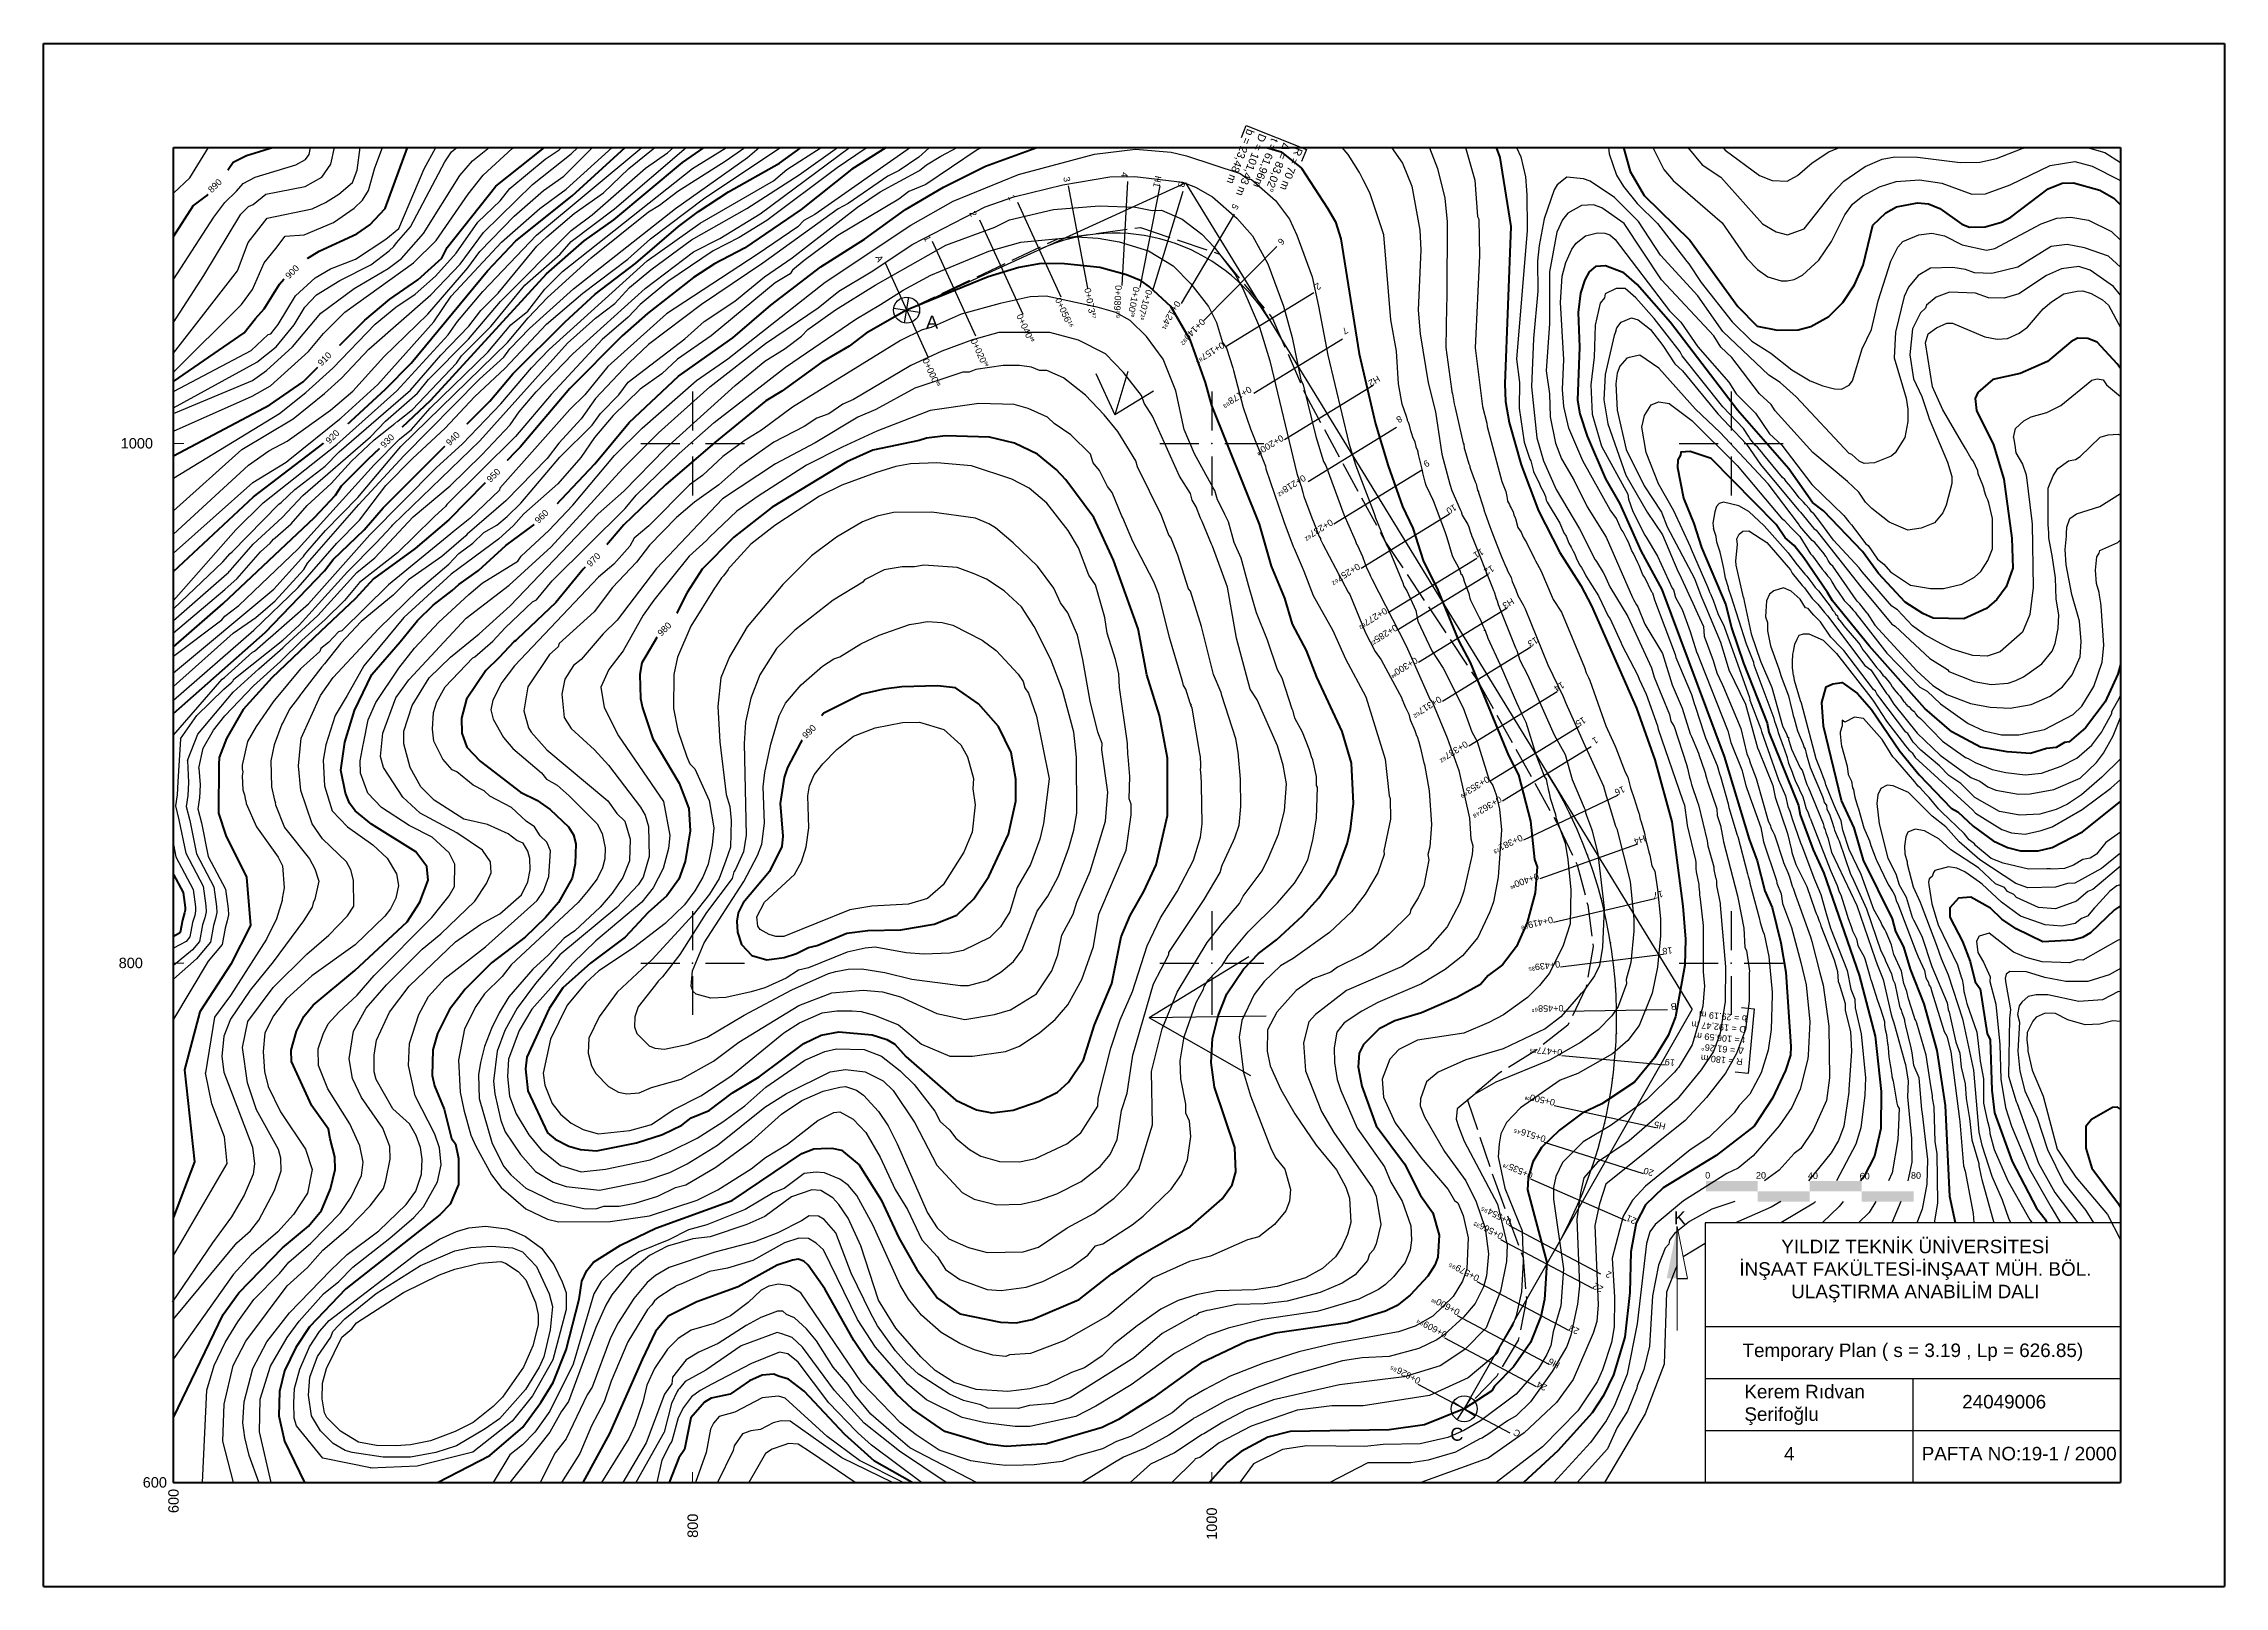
# Model space of a CAD drawing. Header units: metres. Extents: x 550 to 1390, y 560 to 1154.
import ezdxf

# ---------------------------------------------------------------- set-up
doc = ezdxf.new("R2010")
doc.units = ezdxf.units.M
doc.linetypes.add('ACAD_ISO02W100', pattern=[15, 12, -3])
for name, color, linetype, lineweight in [('ANTET', 7, 'Continuous', 25), ('cross-section', 7, 'Continuous', 25), ('geoolcvekuzey', 3, 'Continuous', 20), ('kalın', 2, 'Continuous', 50), ('KOORDINATLAR', 7, 'Continuous', 25), ('Layer1', 255, 'Continuous', 30), ("nokta 14-14'", 1, 'Continuous', 30), ('yukseklikegrisi', 5, 'Continuous', 30), ('zero line study', 30, 'ACAD_ISO02W100', 30)]:
    doc.layers.add(name, color=color, linetype=linetype, lineweight=lineweight)
for name, color, linetype in [('KARELAJ', 1, 'Continuous'), ('V-CTRL-VCPT', 4, 'Continuous'), ('V-NODE', 1, 'Continuous')]:
    doc.layers.add(name, color=color, linetype=linetype)
doc.layers.get('0').off()
doc.styles.get("Standard").update_dxf_attribs({"font": 'arial.ttf'})

msp = doc.modelspace()

# ---------------------------------------------------------------- texts
at = {"layer": 'ANTET', "lineweight": 30, "char_height": 5.2}
for s, insert, width, attachment_point in [('YILDIZ TEKNİK ÜNİVERSİTESİ\\PİNŞAAT FAKÜLTESİ-İNŞAAT MÜH. BÖL.\\PULAŞTIRMA ANABİLİM DALI', (1270.98, 693.47), 182.9695, 2), ('Temporary Plan ( s = 3.19 , Lp = 626.85)', (1204.39, 653.5), 132.2686, 1), ('Kerem Rıdvan Şerifoğlu', (1205.1, 637.6), 69.8603, 1), ('24049006', (1289.01, 633.7), 69.8603, 1), ('4', (1220.38, 613.67), 69.8603, 1), ('PAFTA NO:19-1 / 2000', (1273.41, 613.72), 74.9092, 1)]:
    msp.add_mtext(s, dxfattribs=dict(at, insert=insert, width=width, attachment_point=attachment_point))
at = {"layer": 'cross-section', "char_height": 2.5, "attachment_point": 1}
for s, width, heights, insert, rotation in [('3', 3.3827, [0], (945.19, 1102.95), 280.70385), ('4', 3.3827, [0], (967.68, 1104.44), 266.86692), ('H1', 3.3827, [0], (980.66, 1102.81), 258.84542), ('B', 3.3827, [1.16], (989.87, 1100.51), 253.02999), ('{\\fNewSymbolFont|b0|i0|c2|p2;1}', 3.3827, [0], (923.71, 1096.13), 294.54079), ('5', 3.3827, [0], (1010.48, 1091.38), 239.19306), ('2', 3.3827, [0], (908.81, 1089.92), 294.54079), ('1', 3.3827, [0], (891.16, 1080.38), 294.54079), ('6', 3.3827, [0], (1028.3, 1077.59), 225.35613), ('A', 3.3827, [0], (872.63, 1072.84), 294.54079), ('0+073⁰⁷', 6.4539, [0], (953.29, 1060.13), 280.70385), ('0+089⁸⁹', 6.4539, [0], (965.3, 1060.93), 266.86692), ('0+100⁰⁰', 6.4539, [0], (972.23, 1060.06), 258.84542), ('0+107¹⁰', 6.4539, [0], (977.15, 1058.83), 253.02999), ('{\\fNewSymbolFont|b0|i0|c2|p2;2}', 3.3827, [0], (1042.31, 1059.94), 211.5192), ('0+056¹⁶ ', 6.4539, [0], (941.81, 1056.49), 294.54079), ('0+124⁰¹', 6.4539, [0], (988.16, 1053.95), 239.19306), ('0+040⁰⁰', 6.4539, [0], (926.9, 1050.27), 294.54079), ('0+140⁹²', 6.4539, [0], (997.68, 1046.59), 225.35613), ('7', 3.3827, [0], (1052.77, 1042.89), 211.5192), ('0+020⁰⁰', 6.4539, [0], (909.26, 1040.74), 294.54079), ('0+157⁸³', 6.4539, [0], (1005.16, 1037.16), 211.5192), ('0+000⁰⁰', 6.4539, [0], (890.73, 1033.2), 294.54079), ('H2', 3.3827, [0], (1065.11, 1024.2), 211.5192), ('0+178⁸³', 6.4539, [0], (1015.62, 1020.11), 211.5192), ('8', 3.3827, [0], (1073.68, 1008.79), 211.5192), ('0+200⁰⁰', 6.4539, [0], (1027.96, 1001.42), 211.5192), ('9', 3.3827, [0], (1084.14, 991.74), 211.5192), ('0+218⁶²', 6.4539, [0], (1036.53, 986.01), 211.5192), ('10', 3.3827, [0], (1094.59, 974.69), 211.5192), ('0+237⁶²', 6.4539, [0], (1046.99, 968.96), 211.5192), ('11', 3.3827, [0], (1105.05, 957.64), 211.5192), ('0+257⁶²', 6.4539, [0], (1057.44, 951.91), 211.5192), ('12', 3.3827, [0], (1109.05, 951.17), 211.5192), ('0+277⁶²', 6.4539, [0], (1067.9, 934.86), 211.5192), ('H3', 3.3827, [0], (1116.75, 938.57), 211.5192), ('0+285²³', 6.4539, [0], (1071.9, 928.38), 211.5192), ('13', 3.3827, [0], (1125.96, 923.54), 211.5192), ('0+300⁰⁰', 6.4539, [0], (1079.6, 915.78), 211.5192), ('14', 3.3827, [0], (1136.1, 906.3), 211.5192), ('0+317⁶²', 6.4539, [0], (1088.81, 900.76), 211.5192), ('15', 3.3827, [0], (1144.39, 892.78), 211.5192), ('0+337⁶²', 6.4539, [0], (1098.95, 883.52), 211.5192), ('{\\fNewSymbolFont|b0|i0|c2|p2;1}', 3.3827, [0], (1149.1, 885.11), 211.5192), ('0+353⁴⁹', 6.4539, [0], (1107.25, 869.99), 211.5192), ('16', 3.3827, [0], (1159.44, 866.02), 205.39269), ('0+362⁴⁸', 6.4539, [0], (1111.95, 862.33), 211.5192), ('0+381⁷³', 6.4539, [0], (1120.07, 847.33), 205.39269), ('H4', 3.3827, [0], (1167.33, 846.96), 199.57494), ('0+400⁰⁰', 6.4539, [0], (1126.27, 832.36), 199.57494), ('17', 3.3827, [0], (1174.05, 825.52), 193.20967), ('0+419⁸⁸', 6.4539, [0], (1131.63, 815.56), 193.20967), ('0+439³⁵', 6.4539, [0], (1134.3, 798.37), 187.01316), ('18', 3.3827, [0], (1177.55, 803.7), 187.01316), ('0+458⁶⁰', 6.4539, [0], (1135.47, 781.36), 180.88665), ('B', 3.3827, [0], (1179.05, 782.03), 180.88665), ('0+477⁸⁵', 6.4539, [0], (1134.83, 764.31), 174.76014), ('19', 3.3827, [0], (1178.22, 760.33), 174.76014), ('0+500⁰⁰', 6.4539, [0], (1131.85, 745), 167.74245), ('0+516⁴⁵', 6.4539, [0], (1128.11, 730.91), 162.50712), ('H5', 3.3827, [0], (1174.44, 735.75), 167.74245), ('0+535⁷⁰', 6.4539, [0], (1122.91, 716.76), 156.38061), ('20', 3.3827, [0], (1169.67, 717.81), 162.50712), ('0+554⁹⁵', 6.4539, [0], (1114.53, 698.95), 152.02602), ('0+566³³', 6.4539, [0], (1111.36, 693.41), 152.02602), ('21', 3.3827, [0], (1162.83, 699.3), 156.38061), ('0+579⁹⁵', 6.4539, [0], (1102.12, 677.25), 152.02602), ('{\\fNewSymbolFont|b0|i0|c2|p2;2}', 3.3827, [0], (1153.02, 678.51), 152.02602), ('22', 3.3827, [0], (1149.84, 672.97), 152.02602), ('0+600⁰⁰', 6.4539, [0], (1094.64, 664.18), 152.02602), ('0+609⁹⁴', 6.4539, [0], (1089.72, 655.54), 152.02602), ('23', 3.3827, [0], (1140.61, 656.8), 152.02602), ('H6', 3.3827, [0], (1133.13, 643.73), 152.02602), ('0+626⁸⁵', 6.4539, [0], (1079.51, 637.75), 152.02602), ('24', 3.3827, [0], (1128.2, 635.1), 152.02602), ('C', 3.3827, [0], (1118, 617.31), 152.02602)]:
    msp.add_mtext_dynamic_manual_height_columns(s, width=width, gutter_width=12.5, heights=heights, dxfattribs=dict(at, insert=insert, rotation=rotation))
at = {"layer": 'geoolcvekuzey', "char_height": 2.5, "width": 4.5353, "attachment_point": 1}
for s, insert in [('0', (1190.01, 719.55)), ('20', (1209.56, 719.5)), ('40', (1229.56, 719.37)), ('60', (1249.5, 719.21)), ('80', (1269.27, 719.47))]:
    msp.add_mtext(s, dxfattribs=dict(at, insert=insert))
at = {"layer": 'geoolcvekuzey', "lineweight": 50, "insert": (1177.9, 704.43), "char_height": 5, "width": 4.5353, "attachment_point": 1}
msp.add_mtext('K', dxfattribs=at)
at = {"layer": 'KOORDINATLAR', "lineweight": 30, "char_height": 4, "attachment_point": 1}
for s, insert in [('1000', (579.7, 1002.12)), ('800', (578.91, 802.05)), ('600', (588.18, 602.05))]:
    msp.add_mtext(s, dxfattribs=dict(at, insert=insert))
at = {"layer": 'KOORDINATLAR', "lineweight": 30, "char_height": 4, "attachment_point": 1, "rotation": 90}
for s, insert in [('600', (598.02, 588.21)), ('1000', (997.95, 577.92)), ('800', (798.02, 578.68))]:
    msp.add_mtext(s, dxfattribs=dict(at, insert=insert))
at = {"layer": 'Layer1', "color": 7, "attachment_point": 1}
for s, width, insert, char_height, rotation in [('R = 70 m^JΔ = 83,02°^Jt = 61,96m^JD = 101,43 m^Jb = 23,48 m', 28.7648, (1035.1, 1113.16), 3, 248.95308), ('R = 180 m^JΔ = 61.26°^Jt = 106.59 m^JD = 192,47 m^Jb = 29.19 m', 25.3926, (1204.34, 760.69), 2.5, 174.48176)]:
    msp.add_mtext_dynamic_manual_height_columns(s, width=width, gutter_width=12.5, heights=[0], dxfattribs=dict(at, insert=insert, char_height=char_height, rotation=rotation))
at = {"layer": "nokta 14-14'", "lineweight": 50, "char_height": 5, "width": 4.5353, "attachment_point": 1}
for s, insert in [('A', (889.88, 1049.3)), ('C', (1091.83, 621.07))]:
    msp.add_mtext(s, dxfattribs=dict(at, insert=insert))

# ---------------------------------------------------------------- blocks, each defined once
blk = doc.blocks.new('Grid Noktası 2')
for p, q in [((0, 1.25), (0, 0.3125)), ((-1.25, 0), (-0.3125, 0)), ((0.3125, 0), (1.25, 0)), ((0, -0.3125), (0, -1.25))]:
    blk.add_line(p, q)
blk.add_point((0, 0))
blk = doc.blocks.new('*U2', base_point=(2847.5, 762.7))
at = {"layer": 'V-CTRL-VCPT', "xscale": 20, "yscale": 20, "zscale": 20}
blk.add_blockref('Grid Noktası 2', (2847.5, 762.7), dxfattribs=at)
blk = doc.blocks.new('nokta isareti')
for p, q in [((-4.66, 1.82), (4.67, -1.79)), ((-1.8, -4.65), (1.81, 4.68))]:
    blk.add_line(p, q)
blk.add_circle((0.01, 0.02), 5)

# ---------------------------------------------------------------- hatches: boundary and pattern name
at = {"layer": 'geoolcvekuzey'}
h = msp.add_hatch(color=250, dxfattribs=at)
h.paths.add_polyline_path([(1201.85, 716.13), (1190.29, 716.13), (1190.29, 716.03), (1193.26, 712.62), (1193.58, 712.13), (1204.74, 712.13)])
h.paths.add_polyline_path([(1210.29, 716.13), (1201.85, 716.13), (1204.74, 712.13), (1210.29, 712.13)])
h.paths.add_polyline_path([(1190.29, 716.03), (1190.29, 712.13), (1193.58, 712.13), (1193.26, 712.62)])
h = msp.add_hatch(color=250, dxfattribs=at)
h.paths.add_polyline_path([(1241.85, 716.13), (1230.29, 716.13), (1230.29, 716.03), (1233.26, 712.62), (1233.58, 712.13), (1244.74, 712.13)])
h.paths.add_polyline_path([(1250.29, 716.13), (1241.85, 716.13), (1244.74, 712.13), (1250.29, 712.13)])
h.paths.add_polyline_path([(1230.29, 716.03), (1230.29, 712.13), (1233.58, 712.13), (1233.26, 712.62)])
h = msp.add_hatch(color=250, dxfattribs=at)
h.paths.add_polyline_path([(1221.85, 712.13), (1210.29, 712.13), (1210.29, 712.03), (1213.26, 708.62), (1213.58, 708.13), (1224.74, 708.13)])
h.paths.add_polyline_path([(1230.29, 712.13), (1221.85, 712.13), (1224.74, 708.13), (1230.29, 708.13)])
h.paths.add_polyline_path([(1210.29, 712.03), (1210.29, 708.13), (1213.58, 708.13), (1213.26, 708.62)])
h = msp.add_hatch(color=250, dxfattribs=at)
h.paths.add_polyline_path([(1261.85, 712.13), (1250.29, 712.13), (1250.29, 712.03), (1253.26, 708.62), (1253.58, 708.13), (1264.74, 708.13)])
h.paths.add_polyline_path([(1270.29, 712.13), (1261.85, 712.13), (1264.74, 708.13), (1270.29, 708.13)])
h.paths.add_polyline_path([(1250.29, 712.03), (1250.29, 708.13), (1253.58, 708.13), (1253.26, 708.62)])
h = msp.add_hatch(color=250, dxfattribs=at)
h.paths.add_polyline_path([(1179.18, 698.19), (1176.15, 683.31), (1176.93, 681.6), (1178.93, 678.54), (1179.18, 678.54)])
h.paths.add_polyline_path([(1176.93, 681.6), (1176.15, 683.31), (1175.18, 678.54), (1178.93, 678.54)])

# ---------------------------------------------------------------- linework, layer by layer
at = {"layer": 'ANTET', "lineweight": 30}
for p, q in [((1350, 700), (1190, 700)), ((1190, 700), (1190, 600)), ((1190, 660), (1350, 660)), ((1190, 640), (1350, 640)), ((1270, 640), (1270, 600)), ((1190, 620), (1350, 620))]:
    msp.add_line(p, q, dxfattribs=at)
at = {"layer": 'ANTET', "lineweight": 50}
msp.add_line((1190, 600), (1350, 600), dxfattribs=at)
at = {"layer": 'cross-section'}
for p, q in [((967.48, 1100.87), (965.3, 1060.93)), ((925.19, 1092.9), (941.8, 1056.52)), ((944.61, 1099.2), (952.04, 1059.9)), ((979.97, 1099.3), (972.23, 1060.06)), ((988.83, 1097.09), (977.15, 1058.83)), ((910.5, 1086.2), (927.12, 1049.81)), ((1008.64, 1088.31), (988.16, 1053.95)), ((892.3, 1077.89), (908.91, 1041.5)), ((1024.97, 1075.88), (996.86, 1047.42)), ((874.12, 1069.59), (890.73, 1033.2)), ((1039.26, 1058.07), (1005.16, 1037.16)), ((1050.27, 1040.18), (1016.17, 1019.27)), ((1062.06, 1022.33), (1027.96, 1001.42)), ((1071.13, 1006.16), (1037.03, 985.25)), ((1081.09, 989.87), (1046.99, 968.96)), ((1091.54, 972.82), (1057.44, 951.91)), ((1102, 955.77), (1067.9, 934.86)), ((1106, 949.3), (1071.9, 928.38)), ((1113.7, 936.7), (1079.6, 915.78)), ((1122.91, 921.67), (1088.81, 900.76)), ((1133.05, 904.43), (1098.95, 883.52)), ((1141.34, 890.91), (1107.25, 869.99)), ((1146.05, 883.24), (1111.95, 862.33)), ((1156.21, 864.48), (1120.07, 847.33)), ((1163.96, 845.76), (1126.27, 832.36)), ((1170.57, 824.7), (1131.63, 815.56)), ((1174, 803.26), (1134.3, 798.37)), ((1175.47, 781.98), (1135.47, 781.36)), ((1174.66, 760.66), (1134.83, 764.31)), ((1170.94, 736.51), (1131.85, 745)), ((1166.26, 718.89), (1128.11, 730.91)), ((1159.56, 700.74), (1122.91, 716.76)), ((1149.86, 680.19), (1114.53, 698.95)), ((1146.68, 674.64), (1111.36, 693.41)), ((1137.45, 658.48), (1102.12, 677.25)), ((1129.97, 645.41), (1094.64, 664.18)), ((1125.04, 636.78), (1089.72, 655.54)), ((1114.84, 618.98), (1079.51, 637.75))]:
    msp.add_line(p, q, dxfattribs=at)
for p in [(1137.74, 857.65), (1144.62, 841.57), (1149.91, 824.9), (1153.55, 807.79), (1155.52, 790.41), (1155.79, 772.93), (1154.36, 755.49), (1151.25, 738.28), (1146.48, 721.46), (1140.1, 705.17)]:
    msp.add_point(p, dxfattribs=at)
at = {"layer": 'geoolcvekuzey'}
msp.add_line((1183.18, 678.54), (1179.18, 698.54), dxfattribs=at)
at = {"layer": 'geoolcvekuzey', "lineweight": 20}
msp.add_line((1179.18, 658.54), (1179.18, 678.54), dxfattribs=at)
at = {"layer": 'kalın'}
for points in [[(600, 896.08), (635.39, 927.31), (658.25, 951.06), (661.56, 955.37), (673.49, 966.8), (680.73, 975.31), (721.88, 1016.33), (730.77, 1026.88), (750.84, 1046.94), (762.39, 1057.48), (778.14, 1069.42), (794.52, 1083.64), (802.27, 1089.36), (813.83, 1096.98), (833.39, 1108.03), (841.84, 1114)], [(600, 921.69), (619.14, 938.48), (654.32, 971.5), (662.44, 980.14), (664.73, 983.7), (675.02, 993.98), (699.15, 1016.72), (743.72, 1065.36), (758.2, 1078.06), (769.63, 1086.18), (796.05, 1108.28), (804.38, 1114)], [(600, 995.27), (637.17, 1014.94), (650, 1023.83), (673.75, 1047.58), (683.4, 1055.58), (694.19, 1063.07), (703.34, 1071.45), (705.5, 1075.52), (724.17, 1099.14), (742.94, 1114)], [(600, 1023.95), (627.27, 1042.62), (631.58, 1048.21), (635.01, 1051.89), (640.85, 1061.42), (647.08, 1068.4), (656.09, 1074.12), (670.7, 1080.72), (675.65, 1084.28), (681.62, 1090.5), (690.13, 1114)], [(600, 950.72), (630.82, 979.5), (665.11, 1005.67), (681.75, 1020.91), (691.53, 1030.94), (720.99, 1066.5), (731.91, 1078.06), (753.63, 1095.46), (773.99, 1114)], [(600, 1079.76), (607.66, 1091.61), (612.72, 1095.43), (619.94, 1103.88), (623.02, 1108.32), (628.09, 1110.93), (638.18, 1114)], [(874.49, 1114), (861.33, 1105.62), (841.77, 1090.12), (819.92, 1075.26), (808.37, 1069.17), (800.37, 1063.96), (782.59, 1050.12), (772.81, 1041.48), (752.74, 1021.16), (733.56, 998.68), (706.13, 970.61), (693.18, 959.57), (677.05, 947.88), (670.19, 940.39), (656.6, 927.69), (637.93, 909.78), (626.88, 897.59), (620.41, 886.41), (617.61, 879.17), (617.49, 876.38)], [(659.78, 736.05), (653.3, 745.06), (645.43, 762.08), (645.3, 766.4), (647.46, 773.76), (650.25, 779.48), (653.81, 783.8), (669.94, 797.13), (690, 815.93), (694.96, 823.42), (698.13, 831.93), (697.62, 837.14), (693.43, 842.85), (676.29, 853.52), (670.06, 858.6), (667.78, 861.52), (666.25, 865.46), (664.48, 874.22), (666, 885.02), (669.81, 897.21), (676.41, 911.05), (687.34, 923.62), (694.07, 931.88), (700.04, 937.85), (707.4, 943.44), (709.94, 945.72), (717.56, 951.18), (727.98, 960.71), (743.22, 971.88), (762.27, 992.2), (775.6, 1008.08), (794.52, 1025.99), (815.48, 1040.72), (830.08, 1053.29), (849.39, 1068.02), (866.15, 1078.69), (882.03, 1090.12), (896.63, 1098.76), (912.76, 1106.76), (932.6, 1114)], [(1021.05, 1114), (1026.68, 1112.35), (1034.55, 1106), (1044.59, 1090.63), (1047.64, 1085.42), (1049.67, 1078.82), (1056.78, 1034.5), (1063, 1007.57), (1067.96, 991.44), (1073.42, 975.82), (1077.35, 967.44), (1081.42, 954.99), (1087.01, 943.56), (1095.01, 924.13), (1099.45, 915.75), (1114.31, 879.94), (1118.12, 872.44), (1122.69, 854.66), (1124.22, 839.93), (1125.23, 837.01), (1124.47, 826.98), (1121.42, 815.67), (1117.36, 806.4), (1111.9, 799.29), (1106.44, 795.23), (1103.52, 791.8), (1094.37, 786.72), (1080.78, 780.88), (1070.5, 777.7), (1064.4, 774.65), (1058.43, 768.68), (1056.78, 765.26), (1056.4, 760.05), (1057.8, 752.56), (1063.26, 737.32), (1074.18, 722.71), (1080.4, 710.52), (1085.1, 703.79), (1087.51, 695.28), (1087.01, 686.77), (1085.86, 683.72), (1083.2, 679.4), (1076.34, 672.16), (1071.38, 668.1), (1066.81, 665.94), (1052.21, 661.5), (1024.39, 657.43), (1013.35, 654.26), (995.69, 645.88), (977.28, 632.54), (964.07, 624.29), (957.72, 621.11), (936.26, 614.89), (920.76, 613.87), (913.52, 614.76), (897.14, 619.59), (884.69, 628.22), (878.47, 633.94), (867.55, 646.51), (862.09, 654.64), (850.91, 674.58), (844.44, 683.72), (842.78, 685.25), (840.63, 686.01), (838.47, 685.63), (832.5, 683.72), (817.51, 675.34), (801.64, 669.5), (790.59, 664.04), (785.63, 658.07), (780.55, 647.4), (767.98, 618.82), (757.76, 600)], [(1109.46, 1114), (1110.88, 1110.19), (1115.2, 1083.64), (1112.79, 1023.07), (1113.04, 1016.21), (1114.56, 1008.08), (1119.14, 991.82), (1125.87, 974.17), (1134, 958.04), (1142.12, 945.34), (1146.19, 937.59), (1163.59, 898.1), (1170.57, 878.29), (1177.18, 854.41), (1181.37, 821.9), (1182.38, 809.2), (1182.13, 799.16), (1178.57, 779.35), (1175.78, 772.11), (1170.44, 763.48), (1162.82, 754.08), (1150.25, 745.82), (1142.63, 742.14), (1133.87, 735.66), (1127.01, 728.93), (1123.58, 723.47), (1121.8, 717.12), (1121.55, 712.68), (1129.04, 684.74), (1128.15, 670.39), (1126.76, 663.91), (1122.69, 653.88), (1116.22, 644.48), (1108.85, 637.11), (1107.83, 635.33), (1097.17, 628.35), (1081.93, 622.25), (1068.34, 620.22), (1030.11, 619.59), (1021.6, 617.43), (1011.31, 611.97), (1005.98, 607.78), (998.9, 600)], [(1158.51, 1114), (1161.17, 1104.73), (1166.51, 1095.58), (1184.16, 1078.31), (1202.58, 1052.78), (1210.07, 1045.16), (1217.82, 1043.64), (1225.82, 1043.77), (1230.77, 1045.04), (1237.63, 1048.97), (1243.09, 1054.31), (1247.53, 1061.17), (1250.84, 1068.66), (1254.65, 1084.15), (1259.6, 1088.85), (1263.66, 1091.14), (1271.79, 1092.66), (1275.98, 1092.28), (1280.43, 1090.5), (1288.81, 1084.53), (1291.86, 1083.39), (1297.83, 1083.52), (1304.18, 1085.3), (1307.73, 1087.2), (1322.08, 1098.12), (1327.54, 1100.28), (1331.86, 1100.41), (1342.02, 1097.61), (1347.36, 1094.44), (1350, 1091.98)], [(701.74, 600), (721.88, 610.44), (734.58, 621.24), (741.57, 630.76), (746.26, 638.51), (751.22, 651.08), (756.3, 670.64), (757.31, 677.5), (759.22, 681.56), (761.76, 684.86), (772.17, 691.34), (785.76, 697.95), (815.23, 708.61), (842.02, 726.65), (846.72, 728.43), (849.52, 728.55), (853.58, 728.68), (857.39, 727.92), (864.12, 722.33), (872.63, 708.87), (879.36, 694.14), (886.35, 681.94), (894.35, 671.02), (902.86, 664.93), (918.6, 661.75), (924.57, 661.5), (930.8, 662.77), (948.83, 670.51), (961.4, 680.29), (971.56, 687.02), (991.76, 698.58), (1003.95, 709.25), (1007.76, 714.58), (1009.28, 719.66), (1008.9, 728.93), (1001.03, 752.17), (999.76, 761.7), (1000.26, 770.97), (1002.42, 779.61), (1005.73, 788.12), (1012.2, 797.64), (1017.92, 803.61), (1024.9, 808.94), (1034.94, 818.21), (1041.16, 825.07), (1047.76, 834.34), (1052.08, 845.9), (1053.35, 851.49), (1054.49, 861.39), (1053.73, 877.02), (1050.18, 889.21), (1040.4, 910.04), (1036.46, 920.32), (1031, 930.48), (1028.08, 940.52), (1023, 952.83), (1018.3, 968.96), (1000.01, 1014.68), (997.6, 1023.57), (991.76, 1039.7), (984.14, 1052.78), (976.01, 1060.4), (972.71, 1062.69), (967.12, 1064.98), (956.83, 1067.77), (943.24, 1069.17), (934.22, 1069.29), (925.59, 1067.77), (913.78, 1064.21), (882.41, 1051.39), (866.79, 1042.5), (860.31, 1037.54), (849.77, 1031.32), (834.4, 1020.14), (828.18, 1016.46), (808.49, 1000.46), (789.57, 984.08), (773.44, 968.71), (765.44, 959.18), (757.82, 951.69), (747.28, 938.86), (732.42, 924.64), (731.89, 924.22), (731.29, 923.75), (725.31, 917.54), (720.36, 912.58), (712.86, 901.65), (710.96, 894.29), (711.09, 888.57), (712.99, 883.11), (718.2, 877.78), (733.69, 865.84), (740.04, 862.66), (745.12, 859.11), (752.23, 852.5), (754.14, 849.33), (755.03, 845.9), (754.77, 838.15), (753.63, 832.69), (748.3, 823.29), (743.34, 817.58), (735.47, 809.96), (722.52, 800.05), (712.36, 789.89), (706.39, 782.15), (701.69, 772.88), (699.91, 766.53), (699.66, 756.75), (700.54, 752.68), (704.35, 743.79), (707.15, 732.49), (708.67, 730.33), (709.82, 724.74), (709.82, 714.71), (706.64, 707.22), (702.58, 703.03), (666.38, 674.58), (652.41, 659.97), (647.2, 651.97), (642.76, 642.95), (640.85, 635.08), (640.6, 625.68), (642.76, 615.9), (650.54, 600)], [(1350, 1028.89), (1348.75, 1030.69), (1341.01, 1039.07), (1337.45, 1040.46), (1333.39, 1040.59), (1330.85, 1039.19), (1321.83, 1031.57), (1311.29, 1027), (1300.87, 1024.72), (1295.03, 1019.64), (1294.02, 1017.35), (1294.52, 1012.78), (1301.13, 999.57), (1305.06, 986.36), (1308.11, 963.63), (1308.49, 952.07), (1305.95, 944.83), (1302.4, 940.01), (1298.33, 936.45), (1289.7, 932.51), (1277.89, 932.77), (1273.82, 934.55), (1267.09, 938.99), (1256.8, 950.04), (1250.58, 958.42), (1235.6, 974.17), (1231.4, 977.35), (1222.26, 990.3), (1202.45, 1012.91), (1176.67, 1046.69), (1163.84, 1061.29), (1158.63, 1065.74), (1151.65, 1068.4), (1147.71, 1068.15), (1145.3, 1066.12), (1143.65, 1063.07), (1142, 1057.86), (1141.11, 1050.5), (1141.62, 1037.16), (1140.85, 1016.72), (1141.74, 1011.51), (1144.54, 1002.87), (1151.65, 986.49), (1157.11, 976.84), (1165.24, 958.68), (1173.37, 943.82), (1197.37, 879.56), (1206.89, 847.68), (1210.07, 839.3), (1212.99, 827.74), (1215.78, 821.39), (1219.21, 807.8), (1221.12, 796.5), (1223.02, 767.92), (1222.9, 764.49), (1220.99, 758.65), (1215.91, 747.98), (1208.93, 737.19), (1194.19, 725.89), (1173.87, 713.44), (1167.02, 706.96), (1163.46, 699.98), (1161.43, 688.8), (1161.05, 673.18), (1159.01, 655.91), (1154.7, 641.43), (1150.89, 633.43), (1146.44, 626.83), (1133.23, 612.22), (1119.97, 600)], [(887.23, 1001.22), (869.45, 997.41), (859.42, 992.97), (830.59, 975.57), (815.86, 964.01), (803.67, 951.69), (797.83, 942.67), (793.76, 934.55), (786.14, 925.4), (781.95, 918.16), (780.43, 915.62), (779.67, 911.05), (779.92, 901.91), (780.68, 898.22), (784.62, 886.29), (794.78, 869.27), (798.59, 859.49), (799.1, 850.85), (797.06, 839.04), (794.65, 832.31), (790.08, 825.83), (782.84, 819.48), (773.95, 809.96), (760.62, 799.93), (749.95, 790.4), (744.74, 782.53), (736.1, 763.73), (735.6, 759.29), (736.49, 750.78), (744.11, 734.65), (747.03, 732.24), (752.36, 729.44), (756.81, 728.17), (762.9, 727.66), (778.4, 730.71), (788.43, 734.01), (795.79, 737.57), (799.48, 740.36), (806.34, 743.16), (815.35, 750.02), (825.64, 756.24), (842.78, 769.07), (849.52, 772.24), (856.25, 773.51), (869.2, 772.37), (874.79, 770.59), (877.84, 768.81), (882.15, 763.99), (901.33, 747.22), (909.33, 743.54), (915.3, 742.27), (923.43, 743.41), (933.46, 746.84), (940.57, 750.27), (944.77, 754.08), (950.61, 762.72), (954.8, 776.18), (961.4, 792.18), (965.09, 810.09), (968.51, 818.34), (973.85, 827.49), (978.55, 837.77), (982.87, 856.82), (982.87, 878.92), (979.82, 895.3), (974.99, 910.92), (971.56, 928.7), (962.16, 955.12), (954.54, 971.5), (943.75, 986.11), (940.07, 990.05), (932.83, 995.89), (923.94, 1000.21), (914.29, 1002.49), (897.44, 1003.01), (890.02, 1002.11), (887.23, 1001.22)], [(1350, 914.93), (1349.01, 911.18), (1344.05, 900.51), (1336.56, 890.6), (1330.21, 885.14), (1328.43, 884.89), (1325.26, 882.98), (1321.45, 882.6), (1315.35, 880.7), (1306.33, 881.33), (1296.05, 883.11), (1285, 889.08), (1274.58, 897.97), (1253.12, 922.1), (1239.02, 939.5), (1237.12, 942.67), (1227.98, 956.01), (1224.29, 960.71), (1220.86, 963.76), (1217.31, 968.84), (1192.29, 994.24), (1184.29, 996.9), (1180.6, 996.65), (1180.48, 995.51), (1179.46, 993.73), (1179.33, 990.81), (1181.62, 979), (1185.68, 969.22), (1188.61, 959.95), (1198, 937.98), (1200.16, 929.09), (1204.73, 915.5), (1213.88, 892.38), (1214.51, 888.95), (1225.94, 860.63), (1226.58, 857.08), (1231.66, 843.61), (1235.72, 834.6), (1249.31, 795.35), (1255.53, 771.86), (1257.82, 750.52), (1257.69, 736.3), (1255.28, 725.63), (1251.09, 717.63), (1249.84, 716.13)], [(1286.43, 700), (1284.24, 710.14), (1282.59, 745.19), (1279.41, 766.27), (1274.33, 784.31), (1269.12, 797.64), (1266.58, 806.28), (1263.41, 812.12), (1262.14, 817.07), (1250.96, 839.55), (1247.41, 852), (1242.58, 862.54), (1235.6, 891.24), (1234.96, 900.38), (1236.61, 906.35), (1239.15, 907.5), (1242.83, 908), (1248.68, 903.81), (1254.01, 897.59), (1264.93, 881.59), (1272.43, 872.44), (1284.74, 859.62), (1287.28, 858.22), (1293.25, 852.76), (1301, 847.04), (1306.46, 844.5), (1311.41, 843.23), (1318.27, 843.23), (1323.61, 844.5), (1335.29, 850.47), (1350, 862.26)], [(873.65, 905.46), (865.14, 903.56), (850.53, 896.19), (842.78, 887.18), (836.56, 875.24), (835.29, 871.43), (833.77, 861.39), (834.78, 848.82), (834.4, 844.88), (829.58, 835.23), (819.42, 823.17), (817.51, 819.36), (817, 816.18), (817.26, 811.86), (818.78, 807.17), (822.85, 802.85), (828.56, 801.2), (835.29, 802.09), (839.99, 803.61), (844.56, 806.02), (847.99, 806.78), (859.42, 811.48), (867.42, 812.5), (880.25, 812.75), (893.08, 814.91), (901.71, 818.47), (908.32, 824.69), (914.03, 833.33), (921.65, 849.58), (924.45, 862.28), (924.45, 870.79), (922.67, 881.08), (917.84, 891.11), (910.09, 899.75), (901.2, 905.97), (894.27, 906.71), (880.56, 906.32), (873.65, 905.46)], [(617.49, 876.38), (617.36, 857.71), (620.15, 849.08), (628.15, 833.07), (629.68, 814.44), (622.15, 799.52), (610.21, 781.19), (604.23, 758.9), (608.07, 723.52), (600, 702.1)], [(600, 834.15), (603.71, 827.12), (604.47, 821.33), (604.52, 820.34), (604.32, 819.34), (603.47, 816.57), (602.59, 811.79), (602.3, 811.45), (600, 810.27)], [(1350, 822.07), (1347.61, 820.5), (1338.47, 811.61), (1335.29, 809.83), (1331.61, 808.82), (1320.05, 808.18), (1309.76, 813.13), (1304.3, 816.94), (1299.86, 821.14), (1292.36, 825.33), (1287.54, 824.95), (1284.24, 821.26), (1284.24, 817.71), (1289.19, 808.31), (1292.11, 800.56), (1294.02, 792.81), (1295.92, 790.02), (1298.59, 772.75), (1299.73, 770.59), (1300.37, 751.03), (1301.51, 742.27), (1308.24, 723.6), (1317.64, 705.57), (1320.94, 701.37), (1321.64, 700)], [(1350, 743.76), (1348.88, 744.55), (1346.85, 744.43), (1338.85, 739.73), (1336.69, 737.06), (1336.69, 728.68), (1338.97, 721.06), (1349.26, 707.34), (1350, 706.04)], [(600, 625.01), (619.14, 664.67), (625.23, 673.05), (642, 690.33), (652.03, 698.71), (656.98, 704.68), (660.54, 713.06), (662.32, 720.55), (662.19, 725.38), (660.41, 732.36), (659.78, 736.05)], [(884.54, 600), (870.09, 608.16), (858.66, 618.44), (842.91, 635.21), (836.94, 639.78), (833.13, 640.92), (831.23, 641.68), (826.78, 641.3), (821.96, 639.14), (814.46, 634.06), (807.1, 632.41), (804.56, 630.89), (799.35, 624.92), (796.81, 612.73), (794.65, 609.43), (791, 600)]]:
    msp.add_lwpolyline(points, dxfattribs=at)
at = {"layer": 'KARELAJ', "color": 1, "lineweight": 50}
for p, q in [((550, 560), (550, 1154)), ((550, 1154), (1390, 1154)), ((1390, 1154), (1390, 560)), ((600, 600), (600, 1114)), ((600, 1114), (1350, 1114)), ((1350, 1114), (1350, 600)), ((600, 600), (1350, 600)), ((550, 560), (1390, 560))]:
    msp.add_line(p, q, dxfattribs=at)
at = {"layer": 'KOORDINATLAR', "lineweight": 20}
for p, q in [((600, 1000), (604, 1000)), ((600, 800), (604, 800)), ((800, 604), (800, 600)), ((1000, 604), (1000, 600))]:
    msp.add_line(p, q, dxfattribs=at)
at = {"layer": 'Layer1', "color": 7}
for p, q in [((882.44, 1051.4), (989.85, 1100.44)), ((989.85, 1100.44), (1185.05, 782.12)), ((955.3, 1026.95), (962.57, 1011.03)), ((967.67, 1027.77), (962.57, 1011.03)), ((977.48, 1020.18), (962.57, 1011.03)), ((1014.25, 802.42), (975.89, 778.89)), ((1097.18, 628.36), (1185.05, 782.12)), ((1203.96, 782.88), (1208.93, 782.4)), ((1208.93, 782.4), (1206.53, 757.51)), ((1020.88, 779.59), (975.89, 778.89)), ((1014.96, 756.56), (975.89, 778.89)), ((1206.53, 757.51), (1201.55, 758))]:
    msp.add_line(p, q, dxfattribs=at)
msp.add_lwpolyline([(1011.37, 1117.88), (1013.23, 1122.52), (1036.43, 1113.22), (1034.58, 1108.58)], dxfattribs=at)
for centre, radius, start, end in [((962.57, 1011.03), 70, 31.51789, 114.54079), ((975.89, 778.89), 180, 330.25341, 31.51789)]:
    msp.add_arc(centre, radius, start, end, dxfattribs=at)
at = {"layer": 'yukseklikegrisi'}
for q in [(1179.18, 698.54), (1183.18, 678.54)]:
    msp.add_line((1179.18, 678.54), q, dxfattribs=at)
for points in [[(891.25, 1114), (891.04, 1113.87), (887.11, 1110.31), (879.49, 1105.11), (875.17, 1102.95), (859.93, 1092.41), (855.99, 1090.38), (827.04, 1069.42), (803.41, 1053.55), (782.97, 1038.18), (775.6, 1031.07), (762.52, 1017.35), (757.06, 1009.6), (748.42, 1000.21), (743.98, 994.24), (727.98, 977.98), (713.12, 965.15), (712.61, 964.52), (703.34, 956.52), (690.51, 947.5), (684.67, 941.66), (672.35, 931.5), (664.48, 923.12), (658.13, 915.24), (657.11, 914.1), (649.87, 904.57), (649.24, 903.69), (648.98, 903.43), (648.22, 902.29), (644.66, 897.72), (642.38, 893.02), (641.74, 892), (638.82, 884), (637.55, 877.9), (637.81, 867.87), (638.95, 862.66), (639.33, 861.78), (639.2, 861.65), (639.33, 860.89), (642.76, 852.25), (652.41, 840.06), (654.44, 836.25), (655.97, 831.55), (654.44, 824.56), (653.81, 823.17), (653.43, 821.52), (650.13, 816.31), (638.44, 800.43), (629.55, 789.51), (621.93, 778.34), (619.39, 771.86), (618.63, 763.99), (619.39, 758.02), (630.44, 729.06), (631.2, 722.71), (630.69, 718.77), (627.27, 710.65), (622.31, 702.26), (615.07, 692.23), (599.56, 669.4)], [(600, 662.87), (624.47, 692.23), (629.68, 696.93), (632.85, 700.99), (638.95, 712.42), (641.49, 720.04), (641.36, 724.87), (640.47, 728.17), (631.96, 743.54), (628.54, 753.83), (626.63, 767.54), (628.66, 777.45), (638.44, 790.53), (651.4, 803.48), (659.9, 810.72), (667.02, 818.21), (669.43, 821.9), (669.3, 831.93), (668.29, 835.87), (666.64, 838.92), (657.36, 847.81), (653.43, 853.65), (649.11, 866.47), (648.22, 875.87), (649.24, 886.54), (656.6, 903.05), (661.56, 909.91), (678.95, 928.7), (694.32, 943.56), (706.13, 953.6), (709.94, 957.66), (715.28, 961.6), (719.59, 965.79), (724.55, 968.58), (728.61, 971.88), (733.82, 977.09), (748.8, 994.74), (761.25, 1007.06), (764.55, 1011.64), (771.54, 1018.75), (775.22, 1023.7), (796.94, 1040.34), (804.43, 1047.07), (816.24, 1054.82), (827.67, 1064.21), (838.34, 1071.58), (863.49, 1091.01), (872.25, 1096.98), (887.36, 1105.11), (890.03, 1107.39), (895.62, 1110.7), (901.89, 1114)], [(600, 887.74), (618.76, 909.27), (619.65, 909.91), (630.44, 919.69), (631.2, 920.07), (636.66, 924.77), (637.43, 925.53), (652.03, 938.36), (675.65, 964.9), (701.18, 990.68), (711.34, 999.95), (726.07, 1015.32), (737.88, 1029.16), (744.74, 1036.27), (782.46, 1070.31), (802.91, 1084.91), (831.1, 1101.17), (836.31, 1105.49), (849.47, 1114)], [(600, 901.23), (630.95, 928.2), (648.09, 944.58), (662.95, 961.6), (671.72, 970.49), (681.88, 983.82), (692.04, 994.24), (704.61, 1005.92), (715.91, 1017.99), (727.72, 1029.03), (743.72, 1046.05), (757.69, 1057.86), (775.09, 1071.07), (783.73, 1078.82), (804.68, 1094.69), (833.9, 1114)], [(600, 906.47), (623.07, 927.05), (631.71, 933.02), (639.2, 939.5), (650.25, 951.56), (651.65, 953.98), (671.46, 976.58), (688.73, 995.25), (717.94, 1024.84), (727.21, 1033.23), (729.63, 1036.53), (737.12, 1044.27), (754.14, 1059.64), (793.38, 1090.5), (821.19, 1110.19), (825.62, 1114)], [(600, 911.78), (638.7, 943.94), (649.36, 955.76), (650.13, 956.52), (650.51, 957.15), (651.78, 958.68), (658.63, 966.55), (671.08, 979.25), (687.59, 998.94), (728.74, 1038.94), (736.61, 1048.47), (744.11, 1056.21), (760.87, 1071.58), (782.97, 1089.23), (787.29, 1091.77), (794.27, 1097.23), (812.56, 1108.79), (820.11, 1114)], [(600, 918.21), (618.63, 932.13), (619.77, 933.53), (625.23, 937.72), (648.09, 959.44), (677.3, 991.82), (687.08, 1001.73), (691.65, 1005.41), (698.89, 1013.67), (721.12, 1035.26), (730.01, 1045.67), (736.49, 1051.01), (743.09, 1059.51), (749.82, 1066.25), (799.99, 1105.87), (813.08, 1114)], [(600, 927.19), (619.77, 943.82), (624.6, 948.01), (633.49, 958.3), (637.3, 961.6), (638.57, 963.25), (639.2, 963.76), (645.3, 969.09), (651.52, 976.2), (660.79, 984.58), (668.54, 993.22), (677.3, 1001.48), (692.04, 1013.16), (709.05, 1030.94), (710.96, 1033.73), (722.26, 1045.04), (735.34, 1061.04), (748.93, 1072.98), (753.25, 1077.8), (769.89, 1090.38), (797.45, 1114)], [(600, 931.86), (620.53, 949.91), (621.3, 950.55), (621.3, 950.8), (621.93, 951.31), (622.82, 952.33), (630.69, 961.34), (641.87, 971.5), (649.87, 980.01), (675.91, 1002.62), (681.75, 1008.59), (694.07, 1019.38), (698.26, 1024.72), (713.63, 1040.21), (725.94, 1054.69), (753.25, 1081.99), (761.25, 1088.09), (781.82, 1106), (790.33, 1111.97), (792.6, 1114)], [(600, 974.17), (626.38, 997.67), (646.06, 1009.48), (658.13, 1019.26), (664.73, 1025.22), (675.27, 1036.4), (699.15, 1057.23), (710.45, 1069.04), (719.47, 1081.23), (738.26, 1099.77), (753.25, 1111.58), (755.83, 1114)], [(600, 986.68), (640.85, 1011.64), (651.01, 1019.64), (661.43, 1029.03), (677.68, 1045.93), (685.69, 1052.53), (693.18, 1057.48), (700.93, 1064.47), (708.93, 1073.36), (717.31, 1085.3), (725.82, 1093.42), (729.63, 1098.25), (743.22, 1109.55), (748.55, 1113.11), (749.43, 1114)], [(600, 1004.73), (630.31, 1018.24), (637.43, 1022.3), (652.03, 1035.51), (657.75, 1042.37), (666, 1050.62), (692.42, 1069.55), (701.18, 1078.18), (713.5, 1096.09), (719.34, 1103.33), (730.52, 1113.62), (731.08, 1114)], [(600, 1011.65), (630.44, 1024.34), (635.9, 1028.15), (645.93, 1037.29), (656.73, 1050.24), (669.68, 1059.77), (682.76, 1067.39), (687.84, 1071.33), (696.35, 1080.85), (710.32, 1103.2), (715.15, 1108.92), (721.63, 1114)], [(600, 1013.75), (632.09, 1031.32), (639.58, 1037.29), (646.57, 1045.67), (650.63, 1052.53), (655.08, 1057.23), (664.1, 1062.82), (676.03, 1068.79), (683.15, 1074.25), (684.87, 1075.94), (685.94, 1077.29), (691.27, 1083.52), (704.48, 1108.54), (707.15, 1112.35), (709.13, 1114)], [(600, 1020.09), (629.93, 1035.89), (636.54, 1041.99), (637.55, 1042.24), (640.35, 1045.8), (647.08, 1056.85), (654.57, 1063.83), (660.54, 1067.26), (670.19, 1071.07), (681.88, 1078.69), (686.83, 1082.88), (696.61, 1105.74), (701.1, 1114)], [(600, 1027.51), (626.25, 1053.55), (630.44, 1059.39), (635.01, 1069.55), (639.46, 1075.14), (643, 1079.91), (650.38, 1080.34), (661.68, 1085.17), (669.56, 1090.63), (672.86, 1093.68), (675.14, 1097.49), (677.56, 1106.12), (680.56, 1114)], [(600, 1046.6), (611.73, 1064.74), (626, 1088.34), (628.92, 1091.26), (630.69, 1092.03), (635.6, 1096.02), (650.76, 1099.01), (657.11, 1102.57), (660.67, 1107.65), (662.08, 1114)], [(911.54, 1114), (909.59, 1113.11), (889.77, 1099.77), (883.3, 1097.11), (879.36, 1094.06), (855.87, 1080.09), (842.91, 1070.44), (838.47, 1066.75), (837.58, 1065.36), (831.74, 1061.93), (807.1, 1041.48), (794.14, 1032.46), (788.17, 1026.88), (779.79, 1020.91), (769.38, 1010.87), (762.14, 1002.36), (756.93, 994.62), (748.04, 984.46), (734.96, 972.9), (731.02, 968.46), (725.18, 963.25), (707.02, 949.79), (688.73, 933.02), (673.37, 914.48), (666.89, 903.05), (662.32, 895.3), (658.76, 884), (657.62, 878.16), (658.13, 868.25), (661.17, 858.6), (667.02, 852.5), (676.8, 845.52), (682.38, 840.44), (685.94, 834.34), (686.7, 829.9), (685.69, 824.95), (683.65, 820.88), (681.37, 818.09), (670.06, 807.04), (653.3, 795.1), (643.52, 786.21), (638.57, 779.61), (635.27, 773.13), (634.63, 765.89), (635.14, 758.27), (636.54, 752.43), (641.24, 742.65), (650.89, 728.3), (653.43, 720.55), (651.65, 711.41), (646.19, 703.15), (640.22, 696.55), (629.93, 687.66), (623.2, 680.17), (600, 647.63)], [(600, 1034.77), (624.73, 1066.5), (628.79, 1077.42), (631.96, 1081.49), (636.16, 1086.74), (653.43, 1090.38), (658.63, 1092.79), (663.71, 1096.01), (668.92, 1100.54), (670.83, 1105.23), (671.99, 1114)], [(600, 965.09), (628.92, 991.7), (636.79, 997.16), (643.78, 1000.97), (660.54, 1012.91), (669.05, 1020.14), (680.99, 1033.35), (698, 1049.86), (713.37, 1067.64), (718.07, 1073.99), (731.28, 1087.58), (742.58, 1097.49), (750.33, 1102.95), (761.47, 1114)], [(600, 957.87), (630.57, 984.97), (643.39, 992.84), (644.16, 993.47), (664.6, 1009.98), (678.7, 1022.81), (700.29, 1046.94), (707.02, 1056.72), (726.33, 1077.55), (741.18, 1090.5), (751.22, 1098), (769.05, 1114)], [(600, 939.63), (624.09, 966.8), (634.63, 977.22), (662.95, 999.7), (686.07, 1020.27), (705.88, 1041.86), (709.43, 1047.07), (719.21, 1058.5), (739.91, 1080.22), (780.38, 1114)], [(600, 1063.18), (615.56, 1087.24), (619.75, 1092.81), (624.35, 1097.21), (626.86, 1100.17), (631.49, 1102.56), (647.21, 1107.34), (650.92, 1109.41), (652.27, 1111.34), (652.86, 1114)], [(600, 1096.48), (606.35, 1102.29), (613.47, 1114)], [(600.05, 936.44), (619.01, 954.49), (621.8, 957.66), (622.69, 958.3), (640.6, 976.71), (641.49, 977.35), (646.82, 982.3), (658.51, 991.32), (663.84, 996.78), (691.27, 1020.53), (702.96, 1033.99), (713.75, 1045.16), (718.45, 1051.26), (725.06, 1057.86), (740.04, 1076.02), (743.85, 1079.58), (754.39, 1088.6), (765.7, 1096.6), (775.47, 1105.87), (785.38, 1114)], [(602.73, 886.37), (609, 895.26), (619.39, 905.46), (622.19, 907.88), (622.95, 908.64), (623.2, 909.15), (623.96, 909.78), (642.12, 924.26), (648.47, 930.1), (667.02, 950.68), (678.07, 961.85), (684.03, 968.07), (684.54, 968.71), (718.07, 1001.09), (751.73, 1038.69), (762.52, 1048.34), (770.01, 1053.93), (775.73, 1060.15), (783.86, 1066.88), (799.6, 1078.44), (820.81, 1090.5), (841.01, 1103.46), (855.76, 1114)], [(605.46, 877.99), (609.37, 888.17), (623.02, 904.28), (632.85, 913.34), (642.12, 921.34), (643.01, 922.23), (655.59, 933.78), (670.7, 950.42), (677.56, 956.01), (692.29, 971.76), (706.64, 983.7), (718.83, 995.63), (729.75, 1007.19), (733.18, 1012.27), (739.66, 1019.89), (753.88, 1034.62), (781.7, 1059.77), (800.37, 1073.87), (810.53, 1078.95), (826.02, 1088.47), (860.44, 1114)], [(611.14, 600), (612.91, 635.59), (615.71, 644.99), (619.9, 653.88), (624.85, 661.88), (630.95, 670.39), (640.85, 680.42), (644.41, 684.86), (652.92, 692.1), (664.35, 703.79), (668.41, 709.88), (672.48, 718.14), (673.11, 723.35), (671.84, 729.57), (667.91, 738.08), (659.52, 751.54), (655.84, 760.56), (655.71, 767.03), (657.62, 772.62), (659.65, 776.56), (663.71, 781.13), (670.83, 787.61), (677.3, 795.23), (699.53, 817.58), (706.26, 825.83), (708.29, 829.52), (708.42, 838.03), (706.26, 842.47), (699.66, 848.44), (690.77, 853.01), (680.1, 859.87), (674.89, 865.46), (672.1, 873.08), (671.97, 877.9), (673.11, 884), (673.24, 884.51), (675.02, 893.65), (677.94, 900.38), (686.83, 913.59), (692.8, 921.21), (702.2, 931.24), (713.75, 941.91), (718.96, 946.23), (732.68, 954.74), (733.95, 956.64), (744.61, 966.55), (753.88, 976.33), (769.89, 995.38), (780.55, 1005.92), (801.51, 1024.34), (813.57, 1032.59), (851.04, 1062.18), (884.06, 1084.15), (900.32, 1093.3), (925.46, 1103.58), (954.8, 1111.46), (970.55, 1113.36), (984.26, 1112.22), (990.23, 1110.82), (1010.93, 1103.96), (1013.98, 1101.81), (1015.25, 1101.68), (1024.52, 1093.55), (1029.86, 1086.44), (1032.78, 1080.22), (1038.62, 1064.21), (1041.03, 1052.91), (1044.71, 1034.11), (1052.72, 1000.21), (1055.26, 991.82), (1062.49, 973.03), (1063, 971.38), (1067.45, 960.71), (1067.96, 959.95), (1073.54, 946.36), (1073.92, 945.09), (1075.07, 943.31), (1078.5, 935.69), (1079.39, 931.63), (1084.72, 920.2), (1089.04, 913.59), (1096.78, 898.22), (1100.09, 889.08), (1102.12, 885.27), (1106.82, 870.41), (1108.21, 868.38), (1109.48, 864.82), (1110.75, 859.24), (1111.52, 851.23), (1110.25, 833.07), (1108.47, 823.55), (1107.07, 819.74), (1102.5, 809.83), (1096.53, 802.72), (1089.8, 797.51), (1080.78, 792.05), (1063.89, 784.81), (1057.8, 781.51), (1050.94, 776.94), (1048.14, 773.38), (1047.13, 767.41), (1047.25, 761.7), (1048.27, 755.1), (1049.67, 750.9), (1056.02, 736.43), (1066.43, 721.57), (1068.97, 715.6), (1073.29, 708.36), (1076.59, 698.83), (1076.85, 693.25), (1076.34, 689.44), (1074.43, 684.74), (1069.99, 679.15), (1066.81, 676.23), (1064.15, 674.32), (1056.65, 670.64), (1042.3, 666.32), (1040.4, 665.81), (1019.44, 662.77), (1006.23, 659.46), (998.36, 656.54), (985.66, 649.69), (968.9, 637.62), (955.31, 629.37), (947.56, 625.43), (929.91, 621.49), (924.19, 621.49), (912.63, 623.02), (903.87, 625.05), (890.03, 631.78), (882.92, 637.87), (870.47, 652.1), (863.49, 662.77), (850.4, 689.56), (847.61, 692.1), (844.56, 693.88), (840.88, 694.01), (835.42, 692.23), (823.23, 685.5), (813.45, 682.58), (806.46, 681.18), (795.41, 676.36), (793.64, 675.72)], [(883.85, 1114), (847.1, 1088.22), (842.78, 1085.93), (840.5, 1083.52), (824.88, 1072.85), (789.95, 1049.99), (767.35, 1029.67), (758.46, 1018.75), (752.74, 1013.16), (725.69, 982.81), (725.56, 982.04), (714.13, 971.12), (707.78, 966.04), (706.89, 965.28), (682.89, 945.6), (664.86, 927.94), (663.59, 927.56), (659.78, 923.37), (656.73, 921.08), (656.35, 919.94)], [(867.38, 1114), (866.41, 1113.49), (855.61, 1106.12), (828.56, 1085.93), (817.89, 1079.33), (807.86, 1074.25), (790.46, 1062.44), (779.79, 1053.55), (775.22, 1048.72), (765.19, 1040.08), (745.5, 1018.87), (731.79, 1002.75), (705.37, 976.58), (704.74, 975.82), (700.67, 972.01), (699.91, 971.25), (686.32, 957.91), (671.72, 946.48), (665.87, 939.63), (658.51, 932.26), (658.51, 932.26)], [(1069.24, 1114), (1073.42, 1108.03), (1076.97, 1099.14), (1080.15, 1082.12), (1080.53, 1074.63), (1079.51, 1051.39), (1080.27, 1042.24), (1083.32, 1023.45), (1086.12, 1012.27), (1088.53, 995.89), (1091.7, 984.33), (1092.47, 981.92), (1095.64, 974.68), (1096.02, 973.92), (1096.4, 972.39), (1098.56, 968.84), (1098.94, 967.95), (1099.45, 966.17), (1099.96, 964.77), (1099.96, 964.65), (1100.47, 963.5), (1108.09, 944.45), (1108.47, 943.44), (1108.72, 942.93), (1109.36, 940.9), (1109.36, 940.52), (1109.74, 939.88), (1109.87, 939.5), (1110.25, 938.1), (1116.98, 921.34), (1117.49, 920.32), (1118.63, 916.64), (1121.55, 910.92), (1122.06, 909.78), (1131.84, 887.81), (1136.03, 880.32), (1138.82, 870.67), (1143.39, 859.74), (1143.77, 858.98), (1143.9, 857.97), (1144.28, 856.82), (1146.19, 851.62), (1146.44, 850.85), (1148.6, 842.09), (1151.14, 821.14), (1150.51, 806.15), (1149.24, 799.04), (1147.33, 795.1), (1142.89, 788.75), (1142, 787.99), (1134.38, 779.23), (1128.41, 774.65), (1112.15, 767.03), (1097.8, 762.72), (1087.13, 758.02), (1082.69, 754.21), (1080.4, 747.73), (1080.27, 745.06), (1081.93, 740.74), (1089.55, 727.41), (1097.8, 716.11), (1101.86, 708.11), (1105.29, 697.95), (1106.56, 688.04), (1105.8, 679.53), (1104.66, 675.34), (1101.36, 668.86), (1096.91, 663.66), (1089.55, 656.92), (1086.62, 654.89), (1079.77, 651.59), (1068.34, 648.54), (1057.92, 648.03), (1050.3, 646.89), (1030.74, 641.3), (1017.03, 636.48), (1005.47, 631.52), (993.66, 625.05), (993.11, 624.81), (992.52, 624.29), (983.37, 618.19), (974.36, 613.24), (965.97, 609.81), (961.91, 607.27), (950.09, 600)], [(1117.38, 1114), (1119.01, 1110.44), (1120.79, 1102.69), (1121.17, 1097.61), (1121.3, 1095.71), (1121.42, 1083.14), (1121.42, 1081.99), (1117.36, 1032.46), (1118.5, 1023.57), (1118.37, 1013.67), (1120.28, 1000.59), (1122.44, 993.98), (1122.82, 993.35), (1123.84, 989.28), (1126.25, 984.46), (1126.76, 983.19), (1127.77, 981.41), (1128.53, 979.63), (1128.79, 978.23), (1129.17, 977.47), (1134, 969.34), (1135.52, 965.66), (1136.41, 964.39), (1137.55, 961.6), (1138.44, 960.07), (1139.2, 958.55), (1139.71, 957.66), (1139.84, 957.41), (1140.35, 956.01), (1141.62, 953.34), (1142.38, 952.33), (1143.52, 950.29), (1144.03, 949.15), (1148.98, 941.4), (1152.66, 933.53), (1153.43, 932.51), (1157.49, 923.5), (1157.87, 922.48), (1164.09, 910.67), (1164.6, 909.27), (1167.27, 903.56), (1171.59, 891.37), (1171.84, 890.1), (1181.24, 862.79), (1182, 860.76), (1182.89, 854.16), (1183.02, 853.01), (1186.32, 839.55), (1186.45, 838.66), (1186.45, 836.38), (1186.57, 835.11), (1187.59, 830.28), (1187.59, 829.26), (1187.84, 827.23), (1187.84, 826.47), (1187.84, 826.22), (1188.1, 824.56), (1189.24, 814.4), (1189.24, 796.62), (1189.75, 791.04), (1189.62, 789.77), (1189.11, 783.42), (1187.97, 779.1), (1187.84, 778.08), (1185.05, 768.56), (1180.35, 760.81), (1179.72, 759.79), (1179.21, 759.29), (1178.19, 758.02), (1167.4, 747.35), (1166.13, 746.46), (1153.43, 737.32), (1143.01, 731.22), (1135.01, 723.22), (1132.47, 717.76), (1131.58, 713.57), (1131.58, 709.12), (1135.39, 682.2), (1134.38, 667.97), (1131.46, 657.94), (1130.57, 652.73), (1129.04, 649.3), (1125.87, 643.84), (1117.23, 634.06), (1103.52, 623.78), (1097.04, 619.97), (1090.94, 617.3), (1080.27, 614.89), (1065.92, 614.63), (1058.94, 613.87), (1036.59, 614.13), (1027.19, 612.73), (1016.01, 607.14), (1010.74, 600)], [(1085.1, 978.36), (1085.1, 978.49), (1084.08, 980.65), (1082.56, 983.82), (1082.18, 985.09), (1081.29, 988.78), (1081.16, 989.66), (1079.64, 995.76), (1079.51, 996.65), (1079.26, 997.54), (1078.75, 998.55), (1078.75, 998.94), (1078.24, 1000.59), (1077.35, 1002.49), (1076.97, 1003.76), (1076.59, 1004.9), (1076.08, 1007.06), (1075.7, 1008.08), (1075.32, 1008.84), (1075.32, 1009.1), (1074.94, 1010.49), (1073.29, 1015.19), (1071.89, 1023.07), (1071.13, 1035.64), (1068.97, 1047.7), (1066.18, 1080.34), (1060.84, 1096.6), (1058.3, 1101.55), (1056.91, 1104.35), (1052.46, 1111.33), (1050.13, 1114)], [(1083.75, 1114), (1083.83, 1113.87), (1086.88, 1105.87), (1089.67, 1094.44), (1090.69, 1085.42), (1090.56, 1057.23), (1090.56, 1056.21), (1090.31, 1052.91), (1090.05, 1037.04), (1092.09, 1022.94), (1092.21, 1022.05), (1092.47, 1019.89), (1092.72, 1019.13), (1093.36, 1015.32), (1093.74, 1013.79), (1096.78, 1000.21), (1097.04, 999.82), (1097.17, 998.3), (1097.42, 997.41), (1098.94, 992.2), (1099.32, 991.44), (1099.32, 990.93), (1099.58, 990.17), (1101.36, 985.22), (1101.86, 984.46), (1102.37, 982.04), (1102.75, 981.41), (1102.75, 981.16), (1103.13, 980.01), (1104.02, 977.22), (1104.66, 975.31), (1104.66, 975.19), (1104.91, 974.3), (1104.91, 974.17), (1105.29, 973.03), (1107.07, 968.07), (1107.83, 966.04), (1109.74, 960.96), (1111.39, 956.77), (1112.15, 954.99), (1112.79, 953.47), (1113.55, 951.82), (1113.93, 951.06), (1115.33, 948.39), (1115.71, 946.87), (1117.1, 943.69), (1117.87, 941.53), (1119.9, 937.98), (1120.66, 936.32), (1129.42, 914.86), (1135.27, 902.67), (1136.28, 900), (1144.16, 882.6), (1144.66, 881.59), (1150.89, 868.13), (1151.9, 864.44), (1152.28, 863.17), (1153.17, 860.38), (1153.43, 859.49), (1155.46, 852.76), (1155.97, 851.62), (1161.17, 831.42), (1162.57, 816.94), (1162.57, 812.25), (1161.43, 800.18), (1159.52, 793.7), (1159.65, 791.93), (1156.47, 783.29), (1154.06, 779.61), (1148.73, 774.27), (1142, 769.45), (1130.06, 762.59), (1109.36, 754.08), (1101.23, 749.51), (1094.5, 743.92), (1094.12, 739.86), (1095.01, 737.06)], [(1097.74, 1114), (1101.23, 1101.42), (1102.25, 1087.45), (1102.88, 1086.44), (1103.13, 1072.34), (1101.36, 1036.91), (1104.28, 1014.3), (1105.93, 1007.83), (1106.06, 1006.56), (1111.64, 985.35), (1111.9, 984.71), (1113.17, 981.54), (1113.55, 979.63), (1113.8, 978.87), (1113.93, 977.85), (1114.69, 976.58), (1114.95, 975.82), (1115.33, 975.19), (1116.09, 973.79), (1116.34, 972.52), (1116.85, 971.38), (1116.98, 971.12), (1117.87, 967.76), (1119.14, 965.92)], [(1152.82, 1114), (1153.05, 1111.58), (1155.84, 1103.33), (1158.51, 1099.01), (1163.84, 1092.41), (1171.59, 1084.79), (1182.89, 1070.06), (1183.65, 1069.17), (1188.48, 1062.05), (1200.42, 1046.94), (1208.04, 1039.45), (1215.28, 1034.88), (1223.4, 1028.4), (1230.39, 1024.21), (1235.34, 1022.18), (1239.79, 1021.03), (1242.58, 1020.91), (1245.5, 1022.56), (1246.77, 1024.21), (1250.45, 1036.53), (1254.01, 1043.89), (1256.68, 1054.94), (1261.5, 1070.18), (1264.17, 1075.64), (1266.08, 1077.8), (1272.3, 1080.34), (1277.25, 1080.98), (1282.2, 1079.96), (1288.94, 1076.53), (1298.33, 1074.5), (1301.64, 1075.14), (1319.42, 1084.66), (1325.51, 1086.82), (1330.85, 1087.2), (1337.7, 1086.06), (1346.47, 1081.61), (1350, 1078.39)], [(1169.98, 1114), (1170.19, 1113.24), (1174.13, 1105.49), (1177.68, 1101.3), (1196.61, 1085.04), (1206, 1071.33), (1210.2, 1067.01), (1214.13, 1064.21), (1219.34, 1062.69), (1221.63, 1062.69), (1224.29, 1063.2), (1227.47, 1064.85), (1233.82, 1070.69), (1238.64, 1077.8), (1243.85, 1088.09), (1246.77, 1092.15), (1250.71, 1095.46), (1257.19, 1098.88), (1263.54, 1100.92), (1272.55, 1101.55), (1281.19, 1100.28), (1292.75, 1096.09), (1297.95, 1096.22), (1307.48, 1099.65), (1322.84, 1107.14), (1332.37, 1108.66), (1339.1, 1106.76), (1349.51, 1101.55), (1350, 1100.99)], [(1183.3, 1114), (1188.86, 1107.39), (1196.1, 1102.57), (1212.1, 1084.66), (1217.31, 1081.49), (1221.75, 1080.34), (1228.1, 1082.63), (1238.77, 1096.22), (1243.47, 1101.04), (1251.6, 1106.63), (1258.2, 1109.55), (1263.03, 1110.44), (1271.79, 1110.31), (1288.17, 1108.28), (1295.79, 1108.41), (1302.27, 1109.81), (1312.05, 1113.62), (1313.77, 1114)], [(1196.81, 1114), (1197.75, 1112.98), (1210.96, 1103.2), (1215.78, 1101.3), (1221.63, 1101.04), (1225.56, 1103.2), (1231.28, 1108.16), (1237.63, 1112.35), (1241.72, 1114)], [(1337.13, 1114), (1343.93, 1112.09), (1350, 1108.21)], [(623.08, 600), (619.01, 615.9), (619.52, 630.13), (623.07, 644.99), (627.9, 654.38), (643.78, 675.72), (651.65, 682.83), (657.49, 689.44), (667.27, 697.82), (675.78, 706.58), (680.86, 713.19), (681.88, 716.23), (683.53, 724.49), (683.4, 729.31), (680.61, 736.43), (672.48, 748.24), (668.92, 755.6), (667.65, 763.1), (669.3, 773.76), (674.26, 782.65), (682.13, 791.67), (695.85, 805.39), (702.96, 811.23), (716.04, 823.8), (720.61, 830.66), (722.39, 834.72), (722.13, 838.92), (719.09, 843.49), (709.18, 850.09), (695.08, 857.71), (688.35, 863.93), (680.86, 875.24), (679.72, 879.56), (680.61, 888.45), (685.69, 902.16), (690.64, 909.02), (712.74, 932.77), (729.37, 945.47), (745.5, 960.2), (773.06, 990.43), (786.9, 1004.14), (806.59, 1021.8), (828.05, 1038.56), (848.37, 1052.28), (856.37, 1058.63), (868.82, 1066.12), (884.82, 1076.79), (912.63, 1091.14), (923.68, 1095.07), (942.61, 1099.65), (960.64, 1102.69), (970.29, 1102.82), (988.71, 1100.66), (993.66, 1098.76), (1000.26, 1095.07), (1009.66, 1086.82), (1015.63, 1079.96), (1021.6, 1069.17), (1027.57, 1052.91), (1030.87, 1040.85), (1034.3, 1024.59), (1035.19, 1022.68), (1040.02, 1002.75), (1042.94, 993.09), (1043.95, 991.57), (1050.81, 972.65), (1054.62, 964.01), (1055.13, 962.87), (1055.76, 961.34), (1056.14, 960.71), (1058.05, 956.52), (1058.94, 953.98), (1059.7, 951.95), (1060.59, 950.29), (1061.1, 948.9), (1061.61, 947.88), (1074.81, 922.1), (1084.08, 901.4), (1084.97, 900.38), (1090.69, 886.67), (1095.13, 874.09), (1099.2, 855.81), (1099.71, 847.81), (1100.47, 845.14), (1100.21, 841.84), (1097.04, 827.61), (1095.51, 823.17), (1090.69, 813.9), (1083.07, 805.39), (1073.29, 798.66), (1051.83, 789.39), (1039.89, 780.24), (1037.35, 777.32), (1035.32, 769.32), (1036.08, 758.52), (1042.17, 742.9), (1047, 734.78), (1061.86, 713.44), (1063.26, 710.26), (1065.03, 699.34), (1063.26, 691.85), (1062.24, 689.56), (1060.72, 687.91), (1059.95, 685.5), (1055.13, 679.91), (1050.18, 676.74), (1041.67, 673.18), (1028.97, 669.75), (1020.08, 668.74), (1009.54, 668.48), (999.12, 666.32), (998.11, 666.2), (995.06, 665.31), (994.04, 664.42), (993.28, 664.29), (980.83, 657.31), (969.91, 648.03), (945.4, 632.54), (938.92, 630.38), (929.78, 629.62), (925.33, 628.48), (913.65, 628.6), (910.98, 629.87), (904.38, 631.52), (898.92, 633.94), (886.98, 641.68), (882.41, 645.88), (878.09, 650.7), (871.23, 660.35), (868.44, 665.31), (861.07, 680.55), (855.1, 696.17), (850.66, 701.25), (848.5, 702.52), (844.94, 702.64), (841.9, 700.74), (832.75, 696.17), (823.86, 692.61), (808.49, 688.67), (790.97, 682.83), (785.63, 679.66), (782.46, 676.99), (777.38, 670.89), (771.28, 661.5), (768.36, 655.65), (761.25, 636.73), (759.35, 633.81), (751.22, 616.79), (747.03, 611.46), (741.3, 600)], [(1350, 1067.87), (1345.32, 1072.21), (1336.18, 1075.39), (1329.45, 1076.66), (1323.23, 1075.9), (1310.4, 1067.9), (1300.37, 1065.48), (1293.76, 1065.74), (1290.33, 1067.01), (1285.38, 1067.77), (1276.74, 1067.52), (1272.04, 1064.72), (1268.36, 1060.28), (1266.71, 1056.59), (1263.28, 1042.88), (1262.77, 1032.97), (1267.47, 1017.48), (1268.11, 1013.29), (1268.11, 1008.46), (1266.96, 1002.36), (1263.15, 996.4), (1261.63, 995.13), (1255.28, 992.59), (1251.22, 992.33), (1249.31, 993.22), (1246.52, 995.76), (1245.5, 996.14), (1225.05, 1017.99), (1218.83, 1023.57), (1214.51, 1026.37), (1196.86, 1043.13), (1187.21, 1056.85), (1172.86, 1072.6), (1164.35, 1085.55), (1155.08, 1094.82), (1145.68, 1101.04), (1143.14, 1101.93), (1136.66, 1102.57), (1132.98, 1099.65), (1131.84, 1097.74), (1128.03, 1086.57), (1126.12, 1076.28), (1125.36, 1070.18), (1125.49, 1058.75), (1123.84, 1040.46), (1123.07, 1021.92), (1125.11, 1002.24), (1127.77, 993.35), (1132.6, 982.3), (1141.62, 967.19), (1147.58, 955.25), (1148.09, 954.61), (1150.76, 950.42), (1151.27, 949.53), (1153.3, 944.83), (1160.28, 933.4), (1169.3, 913.72), (1170.32, 910.04), (1176.29, 895.68), (1176.79, 893.14), (1178.06, 891.11), (1182.76, 876.38), (1183.14, 874.98), (1184.03, 871.55), (1184.41, 870.41), (1184.54, 869.78), (1184.8, 868.76), (1187.08, 861.9), (1187.46, 860.89), (1190.76, 847.04), (1191.02, 845.14), (1193.3, 837.01), (1193.3, 835.99), (1193.94, 832.95), (1194.19, 832.44), (1194.32, 831.42), (1194.32, 829.9), (1195.72, 822.91), (1195.84, 822.28), (1197.88, 798.53), (1197.75, 785.19), (1195.84, 773), (1193.18, 765.89), (1188.48, 758.91), (1179.21, 747.6), (1160.79, 731.6), (1148.47, 723.35), (1143.27, 717.25), (1142, 711.53), (1140.6, 701.37), (1141.62, 675.72), (1140.85, 668.61), (1138.31, 656.67), (1136.66, 652.35), (1131.07, 642.7), (1122.69, 631.02), (1117.2, 625.65), (1113.93, 623.78)], [(632.84, 600.1), (629.17, 610.44), (627.52, 617.3), (626.76, 623.02), (627.27, 631.02), (630.57, 643.84), (636.03, 654.13), (644.66, 665.31), (660.54, 681.56), (666.89, 687.79), (679.08, 696.93), (689.62, 707.09), (693.43, 712.17), (695.59, 718.65), (695.85, 724.49), (695.21, 728.93), (693.56, 733.63), (690.89, 738.08), (684.54, 743.92), (678.07, 755.1), (677.3, 758.14), (677.3, 764.49), (678.19, 770.34), (683.27, 781.13), (690.77, 791.04), (708.67, 808.18), (718.45, 814.91), (725.69, 818.98), (734.07, 826.22), (736.49, 831.3), (737.37, 835.87), (737.25, 840.19), (736.49, 843.11), (734.71, 846.15), (732.29, 847.17), (728.99, 849.71), (720.99, 853.39), (711.85, 855.43), (700.42, 862.66), (695.34, 867.87), (691.15, 875.24), (688.73, 884.38), (688.73, 889.33), (691.91, 899.11), (698.51, 909.78), (706.77, 917.78), (717.82, 926.8), (729.75, 937.59), (763.66, 972.9), (773.44, 981.66), (789.57, 998.05), (816.37, 1022.43), (827.8, 1031.7), (835.67, 1036.65), (841.9, 1041.35), (844.31, 1043.89), (854.98, 1051.51), (870.34, 1061.04), (897.52, 1076.41), (916.44, 1083.39), (922.03, 1086.18), (939.05, 1090.12), (956.58, 1091.52), (970.55, 1091.01), (977.02, 1089.74), (980.58, 1089.87), (988.58, 1086.44), (996.07, 1080.6), (1000.9, 1075.64), (1009.03, 1065.1), (1011.95, 1059.77), (1018.3, 1044.78), (1022.36, 1031.83), (1032.78, 988.52), (1033.79, 985.6), (1034.17, 984.2), (1034.55, 983.19), (1034.55, 983.06), (1035.06, 981.16), (1035.44, 979.63), (1035.82, 978.62), (1038.75, 970.74), (1039.13, 969.85), (1041.29, 964.26), (1041.79, 963.5), (1041.79, 963.12), (1042.68, 961.34), (1052.46, 942.8), (1053.1, 941.91), (1059.19, 927.18), (1062.88, 919.94), (1065.16, 916.77), (1073.16, 902.03), (1073.29, 901.15), (1073.42, 901.27), (1073.8, 900.13)], [(1350, 1057.09), (1347.23, 1060.53), (1338.34, 1066.75), (1333.89, 1068.15), (1327.29, 1067.26), (1321.45, 1064.72), (1310.78, 1057.61), (1305.19, 1055.96), (1299.1, 1056.09), (1294.14, 1057.86), (1284.11, 1058.37), (1279.03, 1056.34), (1275.22, 1053.29), (1274.84, 1052.15), (1272.93, 1050.37), (1269.89, 1044.15), (1268.87, 1034.24), (1270.27, 1024.97), (1273.44, 1018.11), (1275.85, 1010.87), (1276.24, 1009.6), (1283.35, 992.84), (1285, 987.38), (1285, 984.58), (1282.84, 976.33), (1281.57, 973.28), (1278.39, 969.47), (1273.19, 967.44), (1268.11, 966.68), (1260.87, 969.73), (1254.14, 975.06), (1251.72, 977.47), (1249.18, 981.28), (1244.87, 985.47), (1231.53, 996.52), (1216.93, 1012.65), (1215.4, 1015.06), (1210.96, 1019.13), (1200.29, 1033.1), (1196.1, 1037.16), (1193.3, 1041.48), (1173.24, 1063.07), (1158.76, 1084.79), (1150.25, 1090.76), (1146.95, 1091.9), (1142.38, 1091.65), (1137.17, 1088.72), (1135.01, 1086.18), (1132.85, 1081.36), (1130.06, 1066.12), (1130.06, 1046.18), (1128.79, 1028.02), (1130.06, 1019.13), (1130.31, 1010.37), (1132.34, 1000.21), (1134.63, 994.11), (1139.58, 985.85), (1144.54, 975.69), (1151.9, 964.01), (1162.06, 940.77), (1162.44, 940.01), (1163.59, 937.98), (1164.09, 937.09), (1166.76, 930.48), (1173.62, 919.18), (1177.3, 907.11), (1181.11, 898.1), (1184.29, 888.19), (1184.8, 887.18), (1187.46, 880.83), (1187.72, 879.94), (1189.75, 873.97), (1190.13, 872.82), (1190.13, 872.57), (1190.64, 870.79), (1190.76, 870.28), (1191.02, 869.52), (1194.45, 859.36), (1194.57, 856.82), (1195.97, 853.01), (1196.99, 847.42), (1197.11, 846.66), (1202.45, 825.83), (1202.7, 824.56), (1204.86, 813.39), (1205.24, 806.02), (1205.88, 804.88), (1207.02, 796.88), (1206.89, 796.24), (1206.89, 793.58), (1206.89, 785.32), (1205.5, 774.4), (1202.07, 765.13), (1197.88, 757.64), (1190.51, 748.24), (1182.26, 739.35), (1151.78, 714.84), (1149.36, 707.34), (1147.46, 698.96), (1148.85, 668.35), (1148.22, 662), (1146.82, 657.43), (1139.2, 639.65), (1132.73, 630.76), (1120.28, 619.08), (1106.44, 609.3), (1080.53, 600)], [(637.7, 600), (633.11, 619.46), (633.36, 632.03), (637.43, 644.73), (643.78, 655.78), (648.47, 662.13), (657.87, 672.67), (663.71, 677.37), (669.05, 682.96), (683.4, 694.01), (692.54, 702.01), (696.35, 706.07), (701.69, 715.73), (703.08, 722.33), (702.45, 728.81), (700.67, 734.14), (693.18, 748.87), (690.51, 760.56), (690.89, 769.07), (694.58, 780.24), (698.26, 787.1), (704.61, 794.21), (720.23, 806.28), (740.17, 824.06), (742.58, 827.61), (744.61, 833.33), (745.25, 843.23), (743.85, 846.54), (741.31, 848.95), (739.03, 852.5), (735.85, 854.66), (730.26, 859.87), (721.88, 864.19), (719.72, 866.35), (715.4, 868.51), (709.18, 873.59), (707.4, 874.35), (703.72, 878.54), (700.29, 885.4), (699.78, 890.1), (700.16, 896.45), (701.43, 900.51), (704.61, 906.35), (715.32, 917.46), (716.04, 917.91), (723.02, 923.88), (727.72, 929.09), (738.26, 939.12), (739.79, 939.88), (745.88, 947.12), (773.95, 975.06), (778.27, 980.14), (794.78, 996.14), (808.24, 1008.08), (835.8, 1029.42), (862.85, 1047.96), (872.38, 1053.55), (881.14, 1059.13), (891.68, 1064.85), (914.03, 1074.12), (926.35, 1077.55), (947.81, 1079.58), (956.2, 1079.07), (964.32, 1077.68), (975.63, 1074.25), (985.15, 1068.4), (991.88, 1061.55), (998.74, 1052.78), (1001.79, 1046.69), (1004.07, 1038.94), (1005.6, 1036.78), (1008.01, 1029.16), (1008.27, 1028.15), (1012.08, 1013.92), (1014.87, 1005.67), (1020.71, 991.32), (1020.84, 990.3), (1027.44, 970.74), (1027.7, 969.98), (1031.25, 960.33), (1031.63, 959.57), (1034.81, 952.45), (1035.44, 950.93), (1039, 941.53), (1046.62, 928.07), (1051.45, 917.15), (1059.32, 902.54), (1066.69, 878.54), (1068.34, 864.44), (1068.72, 863.3), (1068.84, 855.43), (1066.18, 843.23), (1066.3, 841.84), (1063.89, 834.72), (1059.07, 826.47), (1053.73, 819.74), (1045.35, 811.74), (1031.25, 801.7), (1026.43, 798.91), (1020.08, 792.94), (1016.27, 787.86), (1011.57, 777.83), (1010.55, 771.48), (1012.2, 757.89), (1014.87, 748.87), (1022.87, 728.3), (1024.65, 724.87), (1028.08, 720.68), (1030.24, 712.8), (1029.86, 708.36), (1028.46, 704.55), (1024.14, 699.34), (1018.04, 694.52), (1013.73, 693.37), (999.5, 687.15), (991.37, 685.12), (977.4, 678.77), (959.88, 664.16), (942.99, 654.51), (930.16, 649.69), (922.03, 649.18), (920.64, 648.54), (915.68, 649.05), (908.57, 651.08), (902.86, 653.5), (895.74, 657.81), (888.12, 664.42), (883.17, 670.64), (879.87, 675.97), (869.45, 699.22), (863.23, 710.52), (859.93, 714.46), (856.63, 716.74), (850.79, 719.28), (847.61, 719.54), (842.91, 719.03), (835.29, 713.19), (830.97, 711.53), (820.18, 705.06), (805.45, 699.22), (798.46, 697.31), (790.84, 693.37), (779.41, 688.8), (770.39, 683.09), (764.81, 677.37), (761.89, 672.67), (754.01, 645.49), (744.99, 627.46), (739.15, 619.33), (734.45, 614.51), (729.63, 610.7), (723.21, 600)], [(1169.68, 942.55), (1169.43, 942.8), (1166.76, 948.39), (1166, 949.53), (1164.6, 953.09), (1164.09, 954.1), (1162.44, 957.66), (1161.81, 958.68), (1160.41, 962.11), (1159.78, 963.25), (1158.38, 966.04), (1157.62, 967.06), (1155.84, 971.12), (1153.43, 974.55), (1142.89, 993.35), (1137.55, 1005.92), (1135.52, 1014.3), (1135.01, 1020.78), (1135.52, 1032.34), (1134.25, 1054.31), (1134.88, 1064.47), (1136.28, 1069.67), (1138.69, 1074.88), (1140.35, 1077.17), (1143.9, 1079.96), (1148.47, 1081.1), (1151.39, 1080.98), (1153.3, 1080.34), (1155.33, 1078.56), (1176.29, 1051.13), (1180.6, 1046.81), (1187.21, 1037.29), (1199.15, 1023.7), (1201.94, 1019.13), (1209.43, 1011.76), (1214.77, 1003.76), (1219.59, 999.44), (1231.15, 984.2), (1243.47, 972.27), (1245.37, 969.85), (1246.39, 968.71), (1247.03, 967.95), (1247.03, 967.82), (1247.91, 966.68), (1251.85, 961.47), (1252.74, 960.71), (1256.42, 955.5), (1258.84, 953.6), (1261.38, 950.68), (1269.12, 945.47), (1276.74, 944.2), (1281.82, 944.2), (1288.81, 945.85), (1293.76, 948.52), (1296.17, 950.8), (1298.84, 954.99), (1300.62, 959.44), (1300.62, 971.12), (1299.22, 977.22), (1298.84, 978.36), (1298.21, 979.63), (1297.44, 982.04)], [(1308.75, 1002.36), (1309.26, 999.44), (1309.64, 996.4), (1312.3, 992.08), (1313.7, 988.01), (1315.86, 970.11), (1315.99, 968.96), (1316.37, 944.58), (1315.1, 934.17), (1312.18, 927.43), (1303.67, 919.81), (1298.59, 918.16), (1293.13, 918.42), (1285, 920.83), (1280.93, 922.86), (1274.58, 926.42), (1269.89, 929.85), (1264.04, 935.94), (1261.88, 937.47), (1250.45, 950.68), (1249.31, 952.2), (1239.41, 962.87), (1234.58, 969.47), (1232.04, 972.77), (1231.02, 973.79), (1230.13, 974.93), (1228.61, 976.58), (1227.85, 977.47), (1226.2, 979.12), (1224.04, 982.04), (1223.15, 983.06), (1223.02, 983.31), (1221.24, 985.35), (1220.74, 986.24), (1219.85, 987), (1212.61, 995.63), (1211.72, 996.78), (1210.2, 998.68), (1209.31, 999.44), (1207.27, 1001.98), (1206.64, 1002.87), (1204.73, 1005.79), (1196.86, 1014.18), (1181.11, 1033.73), (1180.35, 1035.38), (1170.32, 1048.21), (1163.33, 1056.09), (1159.14, 1059.77), (1155.71, 1059.77), (1151.52, 1057.61), (1151.27, 1056.09), (1149.62, 1054.05), (1147.58, 1045.54), (1147.2, 1033.23), (1145.93, 1022.68), (1146.44, 1011.38), (1150.12, 999.06), (1160.28, 980.52), (1160.41, 978.62), (1162.19, 973.92), (1166.76, 964.77), (1167.27, 964.01), (1171.59, 956.64), (1177.3, 944.33), (1177.81, 943.69), (1178.57, 940.77), (1181.11, 936.07), (1184.29, 927.69), (1186.7, 919.81), (1187.21, 918.67), (1188.1, 916.39), (1198.77, 889.46), (1199.91, 884.89), (1204.1, 874.35), (1205.62, 868.38), (1206, 867.24), (1211.47, 852.25), (1212.48, 846.66), (1217.43, 831.8), (1217.56, 830.79), (1219.34, 826.6), (1219.85, 822.91), (1223.28, 813.64), (1226.83, 800.18), (1228.86, 791.67), (1230.26, 777.32), (1229.63, 764.49), (1229.5, 763.1), (1226.58, 751.41), (1223.4, 744.43), (1218.45, 737.32), (1208.54, 725.76), (1202.7, 721.06), (1198.38, 719.03), (1181.62, 708.49), (1170.7, 699.34), (1168.67, 696.55), (1167.4, 691.98), (1163.84, 661.12), (1159.9, 641.68), (1155.08, 629.62), (1151.9, 623.78), (1145.81, 615.4), (1131.72, 600)], [(1297.44, 982.04), (1297.44, 982.43), (1296.94, 983.95), (1295.16, 988.39), (1295.03, 989.54), (1293.25, 993.35), (1292.49, 994.24), (1290.33, 998.05), (1289.19, 1000.08), (1281.57, 1013.03), (1277.63, 1021.8), (1274.84, 1038.81), (1275.85, 1042.24), (1279.16, 1044.53), (1283.09, 1046.31), (1285.25, 1046.31), (1297.7, 1041.1), (1302.52, 1040.21), (1306.46, 1040.46), (1310.91, 1042.5), (1314.21, 1044.78), (1320.18, 1051.89), (1323.35, 1054.56), (1328.18, 1057.61), (1333.26, 1058.75), (1335.42, 1058.88), (1338.72, 1057.74), (1343.04, 1055.32), (1345.32, 1053.29), (1350, 1044.7)], [(1037.86, 881.21), (1037.48, 882.35), (1034.94, 888.95), (1032.01, 894.29), (1031.25, 896.95), (1030.87, 897.72), (1027.06, 909.65), (1025.28, 912.83), (1021.47, 924.26), (1017.16, 934.8), (1014.36, 944.58), (1014.11, 945.47), (1011.31, 955.88), (1008.52, 961.98), (1006.36, 969.85), (1004.96, 972.65), (1004.58, 973.66), (1002.17, 978.36), (1001.15, 981.92), (1000.52, 982.93), (993.28, 996.01), (989.34, 1005.41), (986.17, 1020.27), (981.21, 1032.46), (974.86, 1041.23), (968.51, 1047.45), (963.05, 1050.5), (955.81, 1052.53), (936.13, 1056.72), (930.03, 1056.47), (918.48, 1053.93), (903.49, 1049.86), (891.81, 1044.66), (888.38, 1043.77), (880.12, 1039.7), (838.47, 1014.05), (826.53, 1005.16), (819.8, 1001.09), (819.16, 1000.59), (811.67, 995), (803.8, 987.76), (798.84, 984.08), (783.09, 968.33), (777.51, 963.63), (775.86, 960.45), (769.63, 953.6), (763.79, 948.52), (731.41, 914.48), (726.45, 908), (723.02, 901.27), (722.26, 897.46), (723.15, 893.91), (727.09, 886.79), (730.77, 882.6), (741.82, 873.21), (743.72, 870.79), (747.79, 868.51), (752.49, 864.44), (763.28, 853.65), (765.19, 849.84), (766.33, 844.38), (766.2, 840.06), (765.31, 836.63), (763.16, 832.44), (759.73, 827.99), (755.92, 823.29), (730.14, 799.29), (726.58, 794.85), (719.85, 788.12), (716.42, 783.29), (712.1, 774.65), (709.82, 762.59), (710.45, 750.27), (711.85, 743.54), (714.51, 733.76), (716.42, 729.44), (722.52, 718.39), (726.2, 713.57), (735.72, 705.31), (744.11, 701.37), (748.3, 700.36), (768.24, 700.49), (783.35, 702.64), (801.76, 708.74), (809.76, 712.68), (822.59, 720.81), (828.05, 725.12), (836.56, 730.2), (848.25, 739.35), (854.34, 742.4), (856.63, 742.65), (861.83, 739.86), (866.66, 734.78), (872.25, 725.25), (877.96, 712.8), (882.79, 705.06), (888.25, 693.37), (894.35, 686.9), (897.39, 681.94), (902.86, 678.13), (913.4, 674.32), (918.86, 673.94), (928.51, 675.21), (934.86, 677.37), (945.65, 682.71), (952.26, 687.53), (955.18, 691.09), (957.97, 691.85), (969.28, 699.22), (973.59, 702.52), (984.26, 712.93), (988.33, 718.52), (990.61, 724.23), (991.88, 733.25), (991.37, 739.09), (989.98, 742.14), (989.98, 745.7), (988.07, 755.48), (987.82, 762.33), (989.34, 771.61), (993.91, 784.81), (996.71, 789.89), (997.09, 790.91), (997.98, 792.43), (998.74, 793.58), (1003.95, 799.04), (1006.23, 802.72), (1013.98, 811.99), (1025.28, 823.17), (1031.76, 830.79), (1034.43, 834.85), (1036.97, 839.8), (1038.87, 847.3), (1040.27, 855.81), (1040.65, 867.74), (1040.27, 868.38), (1040.27, 871.81), (1038.87, 878.29), (1038.36, 879.43), (1037.86, 881.21)], [(996.2, 969.98), (995.57, 971.25), (993.91, 975.69), (992.39, 978.23), (991.76, 980.77), (987.56, 987.51), (977.15, 1010.62), (973.98, 1015.57), (972.83, 1018.49), (965.97, 1027.38), (958.99, 1034.62), (948.58, 1039.83), (937.53, 1042.75), (917.97, 1042.75), (907.81, 1039.96), (896, 1035.64), (884.06, 1030.05), (861.96, 1016.97), (857.9, 1015.19), (852.44, 1011.51), (847.86, 1009.73), (842.91, 1006.56), (831.23, 1000.59), (818.15, 991.32), (810.02, 984.08), (800.75, 977.47), (793.76, 971.5), (783.35, 960.84), (778.4, 954.36), (769.12, 944.58), (762.01, 935.18), (748.55, 922.99), (748.17, 921.72), (744.87, 918.8), (736.49, 906.35), (734.96, 897.08), (736.74, 890.6), (737.76, 888.95), (743.85, 882.1), (767.35, 862.41), (770.78, 857.58), (773.82, 854.66), (775.98, 847.68), (775.73, 839.3), (773.06, 832.95), (769, 826.85), (764.43, 821.52), (754.65, 812.37), (750.46, 809.58), (744.36, 802.97), (738.39, 797.64), (729.25, 786.97), (725.44, 780.88), (722.52, 774.78), (719.85, 767.92), (718.32, 761.7), (717.56, 757), (717.82, 747.86), (722.77, 730.46), (727.21, 721.69), (730.01, 718.39), (735.72, 713.31), (746.65, 708.11), (758.58, 705.31), (763.03, 705.44), (765.82, 706.33), (771.66, 706.45), (777.89, 707.6), (786.65, 710.26), (793.38, 713.57), (797.32, 714.58), (808.88, 721.44), (822.85, 731.6), (834.28, 741.76), (842.02, 747.09), (850.28, 750.65), (856.63, 752.17), (858.91, 752.43), (863.1, 751.03), (865.77, 749.13), (871.61, 742.78), (875.3, 737.32), (878.73, 730.33), (890.41, 703.79), (894.22, 698.07), (898.66, 693.75), (906.28, 690.45), (913.4, 688.55), (927.37, 688.8), (933.21, 690.58), (944.26, 698.07), (954.54, 703.53), (962.42, 709.5), (967.24, 714.33), (971.82, 720.55), (977.15, 737.7), (976.77, 758.27), (980.83, 774.65), (986.68, 788.75), (998.23, 807.93), (1002.8, 813.64), (1003.44, 814.53), (1010.68, 822.91), (1012.08, 825.71), (1019.31, 835.49), (1021.85, 840.57), (1025.66, 849.58), (1027.95, 858.6), (1028.71, 869.01), (1027.44, 876.13), (1025.28, 883.62), (1017.41, 901.4), (1014.74, 905.46), (1009.54, 925.15), (1005.98, 944.71), (1000.26, 960.45), (999.88, 961.22), (996.2, 969.98)], [(1155.57, 1043.3), (1154.95, 1041.61), (1151.52, 1026.62), (1151.01, 1016.84), (1152.54, 1007.57), (1159.4, 987.89), (1167.65, 973.54), (1173.62, 964.9), (1179.46, 950.93), (1179.97, 950.04), (1185.3, 938.61), (1187.08, 934.55), (1189.37, 929.59), (1189.62, 925.91), (1193.05, 916.51)], [(1155.57, 1043.3), (1155.97, 1044.53), (1157.62, 1046.81), (1161.68, 1048.47), (1164.22, 1047.7), (1168.92, 1043.89), (1173.75, 1037.8), (1178.32, 1030.69), (1181.24, 1028.02), (1194.83, 1011.51), (1205.88, 999.82), (1211.34, 991.95), (1225.94, 974.42), (1226.71, 973.66), (1231.91, 967.31), (1232.8, 966.68), (1249.95, 944.83), (1250.58, 944.07), (1257.57, 935.69), (1261.88, 930.48), (1263.15, 929.72), (1276.49, 917.27), (1283.35, 913.08), (1283.86, 912.19), (1293.63, 908.38), (1300.11, 907.24), (1306.72, 907.75), (1309.64, 908.77), (1312.68, 910.16), (1319.67, 915.24), (1323.61, 920.07), (1324.88, 922.99), (1326.02, 928.83), (1326.27, 934.04), (1325.26, 940.13), (1325, 948.26), (1323.61, 956.9), (1323.35, 958.17), (1322.34, 963.76), (1322.34, 965.41), (1322.21, 967.44), (1322.08, 968.58), (1322.08, 982.81), (1323.99, 987.63), (1325.89, 990.43), (1329.96, 993.35), (1332.62, 993.86), (1334.4, 995), (1342.15, 1002.49), (1345.2, 1003.38), (1349.13, 1003.63), (1350, 1003.21)], [(1252.36, 934.67), (1249.57, 938.36), (1248.55, 939.37), (1248.17, 939.88), (1239.15, 952.83), (1238.39, 953.47), (1237.37, 954.99), (1236.74, 956.26), (1236.48, 956.52), (1235.85, 957.53), (1232.29, 961.98), (1231.28, 962.74), (1226.45, 968.2), (1225.94, 969.09), (1214.26, 984.46), (1195.72, 1004.27), (1186.32, 1013.29), (1172.22, 1029.03), (1164.86, 1034.11), (1160.67, 1033.1), (1159.78, 1032.84), (1157.11, 1029.8), (1156.09, 1027.13), (1155.59, 1023.07), (1156.09, 1012.91), (1159.52, 997.79), (1166.51, 983.7), (1173.24, 973.54), (1175.4, 967.95), (1185.94, 948.01), (1188.35, 941.53), (1190.26, 936.96), (1195.97, 923.5), (1198.13, 916.39), (1199.15, 912.83), (1205.5, 899.62), (1210.2, 882.86), (1210.7, 881.71), (1216.04, 868.38), (1216.93, 863.81), (1221.75, 849.84), (1223.28, 843.49), (1223.4, 842.6), (1224.93, 837.9), (1229.12, 829.52), (1232.29, 820.5), (1232.8, 819.1), (1233.31, 818.09), (1233.94, 816.18), (1234.33, 815.29), (1234.58, 814.28), (1239.66, 801.2), (1240.93, 796.75), (1241.18, 792.94), (1241.56, 792.05), (1243.98, 784.43), (1243.98, 781.77), (1246.01, 773.64), (1246.39, 766.02), (1245.37, 751.29), (1245.37, 750.27), (1243.47, 737.19), (1241.31, 731.73), (1238.52, 726.9), (1229.77, 716.13)], [(1008.9, 848.19), (1010.55, 853.14), (1011.19, 860.25), (1011.06, 870.79), (1010.17, 881.08), (1009.28, 886.29), (1003.82, 903.05), (1003.57, 904.19), (1000.65, 911.05), (995.95, 929.59), (991.76, 943.18), (990.99, 944.07), (986.93, 957.03), (984.14, 963.88), (983.37, 964.77), (980.58, 972.27), (971.31, 991.06), (970.67, 993.35), (963.82, 1004.65), (958.48, 1011.13), (951.37, 1018.62), (942.86, 1025.35), (936.38, 1028.15), (933.59, 1028.15), (930.54, 1029.42), (925.84, 1030.05), (919.62, 1030.05), (909.08, 1028.53), (906.54, 1027.51), (904.13, 1027.51), (885.58, 1021.29), (870.6, 1013.16), (863.61, 1010.24), (847.23, 1000.33), (831.86, 992.2), (811.54, 978.74), (786.02, 951.95), (770.9, 932.01), (765.57, 926.8), (757.06, 916.89), (754.14, 914.61), (750.71, 909.27), (749.57, 903.56), (750.46, 894.54), (753.25, 890.35), (762.14, 882.1), (767.6, 876.13), (779.92, 860), (781.7, 856.95), (782.97, 852.63), (783.22, 841.07), (780.94, 833.07), (779.03, 830.15), (770.78, 821.39), (748.8, 803.1), (739.41, 792.18), (732.42, 782.65), (727.6, 774.02), (724.67, 766.02), (723.28, 754.46), (723.79, 749.63), (726.07, 739.35), (727.72, 735.03), (733.69, 726.27), (739.53, 719.79), (746.26, 715.6), (751.22, 713.95), (764.17, 712.55), (781.32, 715.98), (791.22, 719.41), (797.83, 722.71), (809.51, 729.82), (827.8, 744.55), (836.18, 749.76), (852.94, 758.14), (858.91, 759.03), (866.41, 758.14), (873.39, 754.71), (877.2, 750.9), (885.58, 738.46), (894.09, 722.2), (903.87, 711.66), (908.44, 709.12), (917.21, 706.96), (926.6, 707.22), (933.34, 708.74), (940.32, 711.15), (949.59, 715.85), (956.96, 721.69), (960.77, 726.27), (963.56, 732.11), (965.21, 743.28), (967.37, 749.89), (969.53, 764.49), (977.53, 792.05), (983.37, 803.23), (983.37, 804.12), (997.09, 824.44), (1003.19, 834.85), (1003.82, 837.26), (1004.07, 837.9), (1008.39, 847.04), (1008.9, 848.19)], [(1308.75, 1002.36), (1309.51, 1005.79), (1312.81, 1008.71), (1315.61, 1010.37), (1321.57, 1012.02), (1327.04, 1014.68), (1338.97, 1024.46), (1341.01, 1024.97), (1343.29, 1024.59), (1344.56, 1022.68), (1350, 1018.15)], [(991.88, 899.24), (992.14, 899.24), (991.63, 900), (989.98, 905.46), (989.09, 906.86), (988.71, 908.51), (988.2, 910.16), (983.63, 925.4), (979.56, 941.91), (977.66, 946.74), (969.53, 962.36), (965.72, 971.38), (965.34, 972.01), (961.53, 981.16), (959.75, 983.44), (956.7, 989.66), (954.29, 992.59), (953.27, 995.89), (945.65, 1003.38), (939.3, 1007.7), (936.64, 1010.24), (929.27, 1013.54), (923.81, 1015.06), (910.22, 1015.45), (891.43, 1012.78), (870.98, 1004.78), (857.64, 998.68), (843.8, 991.7), (825.26, 979.76), (817, 974.04), (806.46, 964.01), (805.32, 962.74), (798.72, 956.64), (785, 939.75), (780.94, 933.91), (773.19, 920.2), (767.73, 912.96), (764.68, 906.23), (765.95, 898.35), (771.41, 887.43), (788.81, 862.16), (791.22, 849.08), (790.71, 844.12), (788.68, 836.38), (784.75, 829.01), (780.43, 823.42), (762.77, 808.56), (753.88, 799.93), (738.01, 782.27), (733.18, 774.02), (729.12, 762.97), (728.74, 756.37), (729.5, 748.75), (732.04, 741.89), (736.87, 733.89), (741.69, 728.04), (749.06, 722.08), (757.06, 719.66), (766.46, 720.68), (783.6, 724.23), (791.35, 727.41), (801.76, 732.62), (811.67, 738.84), (820.05, 745.06), (828.18, 752.17), (843.17, 762.59), (850.91, 765.89), (855.36, 766.91), (866.03, 766.65), (872.76, 764.11), (879.87, 758.52), (885.33, 753.19), (893.33, 743.03), (895.36, 738.97), (898.92, 735.79), (901.33, 732.62), (906.67, 728.17), (910.98, 725.63), (918.22, 723.6), (925.84, 723.47), (932.07, 724.74), (944.13, 730.33), (949.46, 734.65), (956.07, 744.94), (956.2, 747.98), (961.02, 767.16), (964.7, 778.08), (969.4, 789), (975.12, 806.66), (980.2, 817.45), (986.68, 827.49), (992.9, 839.55), (995.57, 848.44), (996.2, 853.65), (995.95, 868.63), (995.95, 869.65), (995.69, 873.59), (995.57, 874.22), (995.69, 875.62), (995.69, 876.38), (995.57, 879.43), (995.31, 880.7), (992.39, 898.1), (991.88, 899.24)], [(1191.91, 942.42), (1191.15, 944.45), (1184.8, 959.18), (1184.41, 960.2), (1177.94, 974.17), (1171.97, 984.46), (1167.27, 996.52), (1165.62, 1006.3), (1166.63, 1010.87), (1169.17, 1014.94), (1172.22, 1016.08), (1176.16, 1015.45), (1184.92, 1008.84), (1202.32, 991.57), (1219.47, 971.25), (1220.48, 970.49), (1221.88, 968.96), (1223.15, 967.57), (1226.45, 964.26), (1230.64, 957.53), (1231.4, 956.77), (1235.09, 951.69), (1236.1, 950.55), (1237.12, 949.15), (1238.14, 948.01)], [(967.5, 884.38), (967.37, 885.52), (964.45, 906.1), (964.2, 911.31), (962.93, 916.89), (959.62, 927.05), (958.74, 933.02), (955.18, 945.6), (952.64, 949.28), (948.58, 959.82), (944.64, 966.55), (936.38, 977.09), (929.65, 982.81), (922.92, 986.36), (907.43, 991.44), (894.09, 992.59), (883.93, 992.2), (878.22, 991.19), (870.47, 988.78), (857.52, 983.95), (848.88, 979.76), (831.61, 968.46), (822.46, 961.22), (814.59, 952.71), (813.96, 952.07), (813.7, 951.56), (811.92, 949.15), (811.16, 948.26), (809, 945.21), (808.37, 944.33), (799.35, 929.72), (794.14, 917.78), (792.75, 911.05), (792.62, 897.97), (794.27, 889.59), (797.7, 879.43), (798.97, 876.76), (800.87, 874.73), (806.34, 862.54), (808.11, 852), (807.48, 845.52), (805.95, 838.03), (803.92, 833.07), (800.87, 827.74), (796.81, 822.41), (789.44, 815.17), (777.25, 805.9), (763.92, 797.01), (758.84, 792.43), (751.6, 783.8), (745.25, 770.72), (742.45, 757.64), (743.09, 752.94), (745.88, 745.95), (749.06, 741.76), (753.25, 738.33), (757.82, 735.92), (763.66, 734.27), (775.86, 735.54), (784.11, 737.82), (792.49, 743.54), (803.16, 748.87), (814.72, 756.49), (835.16, 773.13), (841.13, 776.94), (849.9, 780.88), (855.48, 781.64), (861.45, 781.64), (864.88, 781.38), (870.09, 779.99), (879.23, 776.18), (888.12, 768.81), (899.05, 764.11), (907.81, 764.11), (920.51, 765.89), (925.84, 768.05), (933.72, 773.26), (939.69, 778.21), (944.51, 783.92), (949.97, 793.7), (954.42, 806.4), (956.45, 818.85), (966.99, 843.49), (968.9, 857.08), (968.9, 861.14), (968.13, 863.17), (968.39, 871.81), (967.75, 879.56), (967.63, 880.32), (967.5, 884.38)], [(1085.1, 978.49), (1089.8, 965.79), (1090.56, 963.88), (1092.59, 956.9), (1092.97, 956.01), (1094.24, 953.72), (1095.51, 951.31), (1095.9, 949.91), (1096.4, 949.41), (1096.4, 949.28), (1096.78, 948.39), (1097.17, 946.99), (1098.82, 942.55), (1098.94, 942.42), (1099.07, 941.53), (1099.32, 940.52), (1099.58, 939.75), (1103.01, 933.02), (1103.52, 932.13), (1104.4, 929.85), (1105.29, 928.07)], [(1222.01, 957.91), (1212.74, 968.33), (1206.77, 973.92), (1202.96, 976.08), (1197.11, 977.47), (1195.46, 976.96), (1194.32, 975.82), (1193.69, 973.79), (1192.98, 969.4)], [(1252.36, 934.67), (1255.41, 930.1), (1271.54, 912.45), (1277.76, 906.86), (1283.09, 903.43), (1292.24, 899.88), (1299.73, 898.48), (1307.48, 898.1), (1315.61, 899.49), (1322.84, 902.8), (1327.67, 906.35), (1331.35, 910.92), (1334.4, 917.91), (1334.78, 923.75), (1334.15, 931.63), (1331.23, 941.91), (1329.07, 953.34), (1328.69, 959.18), (1329.19, 964.39), (1329.19, 965.41), (1329.32, 967.82), (1330.46, 971.12), (1333, 972.9), (1342.02, 975.82), (1350, 980.74)], [(950.23, 916.89), (948.19, 926.29), (944.51, 934.8), (941.72, 938.74), (939.18, 944.33), (932.83, 952.83), (923.43, 961.85), (916.7, 967.57), (914.03, 969.09), (908.95, 971.25), (892.19, 973.66), (877.33, 973.41), (871.11, 972.01), (865.39, 969.85), (855.36, 964.01), (845.83, 956.77), (834.78, 945.72), (820.94, 929.47), (814.21, 917.91), (810.91, 909.78), (809.76, 898.73), (810.53, 885.14), (812.94, 864.95), (814.34, 860.25), (814.84, 854.92), (814.59, 844.63), (812.81, 839.42), (810.15, 832.57), (806.46, 826.47), (800.24, 818.6), (784.36, 801.32), (770.9, 788.75), (764.04, 779.23), (759.98, 771.1), (759.73, 765.26), (761, 760.43), (762.65, 757.51), (767.6, 752.43), (771.41, 750.27), (774.71, 749.63), (779.41, 750.02), (784.11, 752.05), (795.54, 755.35), (807.99, 762.21), (817.77, 769.57), (840.88, 783.67), (853.58, 788.5), (865.64, 789.51), (873.14, 788.88), (880, 786.97), (894.09, 780.62), (904.89, 778.21), (916.32, 780.24), (922.41, 782.02), (932.45, 788.12), (938.29, 797.01), (940.7, 803.1), (942.23, 810.72), (946.54, 818.85), (947.94, 823.42), (953.15, 835.23), (958.99, 854.66), (959.88, 865.84), (957.59, 882.1), (957.72, 884.51), (956.07, 888.95), (953.15, 900.89), (950.23, 916.89)], [(1192.98, 969.4), (1193.18, 967.31)], [(1230.48, 855.84), (1229.65, 858.07), (1228.99, 859.24), (1228.1, 862.54), (1227.59, 864.19), (1226.71, 865.97), (1226.2, 867.24), (1224.8, 870.16), (1224.17, 871.81), (1223.66, 873.33), (1222.26, 876.89), (1222.13, 877.52), (1221.75, 879.05), (1220.61, 882.35), (1220.23, 883.37), (1218.2, 888.7), (1217.94, 889.84), (1216.8, 893.02), (1216.55, 894.16), (1208.93, 914.73), (1208.8, 915.75), (1205.88, 922.74), (1200.04, 941.28), (1199.78, 942.04), (1199.4, 943.06), (1199.02, 944.2), (1199.02, 944.58), (1197.88, 948.14), (1197.5, 950.42), (1197.24, 951.95), (1196.23, 956.52), (1195.72, 958.17), (1194.45, 962.11), (1194.19, 964.26), (1193.18, 967.31)], [(1204.73, 940.77), (1201.94, 953.22), (1201.81, 954.87), (1202.45, 961.09), (1202.19, 963.38), (1203.08, 965.15), (1204.48, 966.3), (1206.77, 966.42), (1213.75, 961.98), (1222.9, 951.44), (1223.53, 950.17), (1227.34, 945.34), (1228.23, 944.45), (1231.28, 940.39), (1233.44, 938.23), (1235.98, 934.93), (1237.12, 933.66), (1251.47, 914.61), (1253.76, 912.83), (1259.85, 903.81), (1260.49, 903.18), (1262.65, 899.62), (1271.66, 888.45), (1280.55, 880.06), (1292.36, 871.43), (1295.79, 870.03), (1298.84, 867.87), (1302.02, 866.6), (1310.65, 865.08), (1315.22, 865.2), (1324.37, 866.86), (1334.4, 871.17), (1340.75, 877.27), (1343.42, 880.83), (1347.1, 887.43), (1350, 894.57)], [(1119.14, 965.92), (1119.9, 964.01), (1121.17, 961.98), (1124.22, 955.63), (1124.6, 954.87), (1126.76, 951.18), (1131.46, 940.01), (1134.63, 935.05), (1143.52, 913.85), (1144.16, 911.69), (1145.04, 909.91), (1145.55, 908.77), (1151.78, 891.37), (1155.2, 883.75), (1155.59, 882.86), (1159.14, 873.46), (1160.28, 871.55), (1161.3, 867.49), (1162.7, 863.3), (1163.97, 859.24), (1164.48, 857.71), (1164.6, 857.46), (1164.86, 856.06), (1164.98, 855.43), (1165.36, 854.41), (1166.63, 849.96), (1166.76, 849.08), (1167.27, 846.66), (1167.52, 845.9), (1168.29, 842.73), (1168.67, 841.58), (1169.43, 837.39), (1170.57, 835.36), (1171.59, 828.37), (1172.86, 817.07), (1172.86, 810.47), (1171.59, 798.4), (1169.56, 788.37), (1164.6, 775.92), (1160.16, 770.21), (1154.32, 765), (1140.98, 757.51), (1134.12, 754.84), (1118.88, 744.3), (1113.42, 738.59), (1111.26, 734.27), (1110.63, 730.33), (1110.25, 725.38), (1112.79, 713.31), (1119.52, 696.93), (1119.9, 685.12), (1119.26, 673.43), (1117.23, 664.16), (1115.96, 660.73), (1110.88, 652.35), (1109.87, 649.69), (1098.69, 640.29), (1083.83, 633.43), (1058.3, 629.49), (1046.24, 629.49), (1032.9, 627.84), (1015.12, 621.62), (1002.8, 615.27), (995.31, 609.68), (993.53, 609.05), (993.28, 608.54), (984.53, 600)], [(1222.01, 957.91), (1224.93, 953.98), (1226.07, 952.58), (1228.36, 949.79), (1229.12, 948.9), (1231.53, 945.85), (1232.42, 944.58), (1232.93, 944.07), (1233.69, 943.31), (1237.25, 938.61), (1238.14, 937.47), (1238.26, 937.09), (1239.15, 935.69), (1239.79, 935.05), (1240.17, 934.29), (1240.93, 933.66), (1241.06, 932.9), (1240.93, 932.9), (1242.58, 931.12)], [(1238.14, 948.01), (1238.77, 946.74), (1240.42, 943.94), (1241.06, 943.18), (1243.6, 939.63), (1245.5, 937.72), (1247.03, 935.82), (1247.79, 935.05), (1248.42, 934.04), (1249.18, 933.15), (1259.98, 919.31), (1272.68, 906.23), (1275.47, 904.7), (1280.68, 899.75), (1291.35, 892.26), (1297.32, 889.46), (1304.18, 887.81), (1310.78, 887.81), (1320.69, 889.97), (1331.73, 895.68), (1335.04, 898.86), (1339.74, 906.48), (1342.91, 915.88), (1343.55, 922.35), (1342.53, 937.47), (1342.4, 938.61), (1341.89, 941.66), (1341.77, 942.67), (1340.75, 946.1), (1340.37, 951.31), (1340.88, 956.39), (1341.77, 957.79), (1342.02, 958.8), (1349.01, 961.98), (1350, 962.94)], [(785.63, 791.67), (779.03, 783.16), (777.76, 779.35), (777.63, 775.42), (778.52, 772.88), (783.22, 768.18), (785.38, 767.16), (789.19, 766.78), (798.33, 768.81), (805.57, 771.48), (819.8, 779.99), (838.21, 789.64), (852.31, 795.99), (855.1, 796.75), (859.93, 797.64), (865.14, 797.77), (874.03, 796.37), (884.44, 793.83), (903.11, 791.29), (906.28, 791.29), (913.4, 793.32), (918.86, 796.62), (923.56, 800.56), (926.86, 805.13), (932.7, 819.99), (936.76, 825.71), (940.96, 833.45), (944.89, 844.38), (946.8, 851.11), (947.94, 857.71), (947.81, 879.3), (946.8, 888.83), (942.48, 905.08), (937.91, 916.89), (931.56, 929.59), (926.73, 937.09), (920, 943.31), (913.14, 947.75), (908.44, 949.91), (901.84, 952.33), (889.01, 953.22), (885.46, 952.58), (880.76, 952.58), (873.77, 951.44), (866.15, 947.5), (865.52, 946.61), (854.09, 939.75), (839.36, 928.2), (832.24, 921.08), (825.89, 910.92), (822.46, 902.03), (820.31, 892.76), (819.8, 884.51), (820.56, 849.2), (819.54, 842.85), (816.37, 835.74), (815.86, 835.11), (815.23, 832.57), (805.32, 819.48), (795.03, 803.23), (788.43, 794.72), (787.41, 793.7), (786.78, 793.07), (785.63, 791.67)], [(1169.68, 942.55), (1170.44, 939.88), (1178.45, 918.8), (1178.7, 917.66), (1184.8, 903.43), (1185.3, 901.78), (1185.81, 899.88), (1186.19, 898.86), (1189.62, 888.19), (1190.13, 886.67), (1194.57, 876), (1194.83, 875.11), (1195.59, 872.82), (1195.97, 871.81), (1198.89, 861.27), (1199.15, 859.87), (1202.32, 849.2), (1202.58, 848.69), (1206.26, 834.34), (1206.51, 833.33), (1207.02, 831.8), (1207.27, 830.79), (1210.83, 817.45), (1211.21, 815.55), (1212.23, 812.25), (1212.74, 811.1), (1214.51, 802.47)], [(1191.91, 942.42), (1193.05, 939.75), (1194.83, 934.55), (1197.37, 929.59), (1207.02, 902.29), (1207.27, 901.27), (1211.47, 890.22), (1211.72, 889.21), (1218.2, 870.54), (1220.99, 864.44), (1221.88, 860.25), (1222.64, 858.47), (1223.15, 856.82), (1223.53, 855.55), (1226.71, 846.28), (1227.21, 845.14), (1232.17, 832.18), (1232.55, 831.3), (1234.58, 826.34), (1236.36, 819.99), (1236.61, 819.1), (1238.26, 813.39), (1244.74, 797.13), (1246.14, 789.89), (1247.66, 786.08), (1247.79, 782.78), (1250.07, 772.75), (1251.72, 755.86), (1251.47, 749.13), (1249.95, 736.55), (1248.04, 730.2), (1240.57, 716.13)], [(1350, 878.64), (1342.78, 871.55), (1334.91, 864.82), (1329.58, 861.14), (1325.26, 859.11), (1318.91, 857.33), (1311.16, 856.95), (1303.41, 858.35), (1293.89, 863.68), (1288.43, 869.14), (1283.86, 872.19), (1280.3, 875.87), (1273.06, 881.97), (1270.14, 885.02), (1268.11, 888.32), (1267.35, 888.83), (1257.31, 902.16), (1256.17, 903.69), (1255.66, 904.7), (1254.9, 905.34), (1243.47, 920.32), (1242.58, 921.21), (1238.39, 925.53), (1234.45, 931.37), (1231.91, 933.91), (1231.15, 934.8), (1229.63, 936.45), (1228.61, 936.71), (1226.58, 940.13), (1223.15, 943.18), (1220.23, 944.45), (1216.42, 943.31), (1214.77, 942.04), (1213.62, 939.5), (1213.24, 933.28), (1214.01, 931.12), (1214.01, 927.94), (1215.15, 922.1), (1218.32, 913.34), (1219.34, 910.29)], [(1204.73, 940.77), (1204.85, 940.13), (1204.99, 939.37), (1207.78, 926.8), (1211.34, 916.26), (1215.66, 906.1), (1219.85, 891.37), (1221.5, 887.81), (1221.75, 886.92), (1222.13, 886.92), (1222.13, 886.03), (1223.02, 883.24), (1223.28, 882.35), (1226.58, 875.11), (1227.34, 874.22), (1229.12, 868.76), (1229.75, 867.49), (1235.47, 853.77), (1235.72, 852.76)], [(609.73, 875.03), (611.42, 882.74), (615.42, 889.69), (619.85, 895.16), (630.81, 906.67), (641.23, 916.14), (649.45, 924.14), (658.51, 932.26)], [(888.89, 931.24), (889.65, 931.37), (890.41, 931.5), (896.12, 931.12), (900.19, 930.1), (911.49, 924.26), (916.95, 920.32), (925.33, 911.18), (927.37, 908.38), (928, 905.97), (929.4, 903.94), (932.45, 895.05), (937.27, 870.92), (935.11, 853.77), (933.72, 847.68), (930.16, 837.9), (924.95, 829.14), (922.16, 819.74), (918.6, 813.9), (914.41, 809.83), (904.25, 804.88), (899.05, 803.86), (889.01, 803.48), (882.28, 803.99), (870.34, 806.15), (866.41, 805.77), (859.55, 804.24), (844.56, 798.15), (840.75, 797.26), (836.05, 794.21), (827.8, 790.4), (822.59, 788.88), (812.81, 786.72), (806.97, 786.46), (801.38, 787.99), (800.24, 789), (799.48, 791.04), (799.99, 797.01), (804.43, 807.8), (819.67, 831.42), (825, 841.46), (826.66, 845.77), (827.67, 853.9), (827.16, 867.87), (827.8, 873.33), (830.08, 884.25), (833.26, 895.18), (835.8, 900), (841.77, 907.11), (850.02, 914.35), (854.34, 917.15), (856.63, 917.91), (864.76, 922.86), (871.87, 926.29), (883.55, 930.36), (887.62, 930.99), (888.89, 931.24)], [(1104.79, 928.2), (1105.29, 928.07), (1106.31, 925.15), (1111.01, 914.86), (1117.33, 900.35), (1119.01, 896.7)], [(1278.3, 700), (1279.66, 707.6), (1279.41, 726.65), (1278.65, 731.22), (1278.27, 744.68), (1277.51, 747.98), (1277.51, 749), (1276.74, 753.44), (1276.62, 754.33), (1275.09, 764.49), (1271.54, 776.81), (1271.16, 777.83), (1270.77, 778.46), (1270.52, 779.48), (1268.36, 786.21), (1267.73, 789), (1266.96, 791.04), (1266.58, 792.18), (1265.57, 796.88), (1262.65, 803.23), (1262.01, 805.9), (1261.76, 807.04), (1259.73, 811.86), (1259.22, 812.88), (1258.07, 814.79), (1257.82, 815.67), (1255.03, 820.63), (1250.07, 834.09), (1245.5, 843.74), (1243.09, 851.11), (1242.45, 854.79), (1240.29, 859.24), (1239.53, 861.01), (1236.48, 868.63), (1236.23, 869.78), (1235.47, 871.68), (1234.83, 873.46), (1232.8, 878.67), (1227.09, 900), (1226.71, 901.02), (1224.42, 908.77), (1224.17, 910.54), (1224.04, 910.67), (1223.91, 911.43), (1223.91, 911.81), (1223.66, 913.72), (1223.66, 916.64), (1223.66, 917.15), (1223.78, 917.78), (1223.78, 918.93), (1224.04, 919.94), (1224.55, 922.74), (1225.45, 924.67), (1226.25, 926.29), (1227.85, 926.8), (1229.88, 926.8), (1235.47, 924.26), (1240.55, 919.18), (1253.88, 902.29), (1254.9, 900.89), (1259.85, 893.14), (1267.22, 883.62), (1268.49, 882.1), (1269.38, 881.33), (1269.76, 880.95), (1270.9, 879.17), (1293, 858.98), (1294.14, 857.71), (1304.3, 851.36), (1307.99, 850.09), (1313.32, 849.58), (1319.42, 850.98), (1323.61, 852.5), (1335.16, 859.11), (1346.21, 867.36), (1350, 870.63)], [(1242.58, 931.12), (1242.83, 930.74), (1243.47, 929.85), (1249.06, 923.24), (1249.57, 922.61), (1250.71, 920.58), (1251.98, 919.05), (1256.17, 913.72), (1257.19, 912.58), (1258.46, 910.8), (1259.22, 910.16), (1261.38, 907.5), (1262.01, 906.35), (1262.14, 906.23), (1262.77, 905.34), (1264.3, 903.56), (1265.06, 902.8), (1266.46, 900.89), (1267.09, 900.38), (1267.22, 899.88), (1267.85, 899.37), (1267.73, 899.24), (1268.62, 898.61)], [(656.73, 921.08), (656.35, 919.94), (648.98, 913.34), (638.95, 901.27), (638.44, 900.51), (631.84, 891.11), (628.54, 885.27), (626.5, 876.13), (626.5, 874.73), (626.76, 873.59), (626.5, 872.06), (626.76, 866.73), (627.39, 864.82), (627.77, 862.54)], [(1193.05, 916.51), (1194.45, 911.69), (1196.61, 907.37), (1197.11, 906.23), (1203.72, 890.35), (1206, 880.57), (1206.39, 879.68), (1206.89, 878.54), (1207.4, 877.14), (1209.69, 871.05), (1209.94, 870.16), (1214.26, 854.79), (1215.15, 852.89), (1215.28, 852.12), (1216.04, 850.6), (1216.67, 849.33), (1216.93, 848.57), (1219.97, 839.55), (1220.23, 838.66), (1221.88, 834.85), (1222.51, 833.2), (1223.53, 829.64), (1223.91, 828.88), (1224.93, 825.71), (1225.31, 824.69), (1230.52, 810.09), (1231.15, 808.31), (1234.2, 796.24), (1235.47, 791.54), (1237.63, 775.67), (1237.88, 755.86), (1236.74, 747.09), (1231.66, 735.66), (1226.83, 728.55), (1224.29, 726.65), (1218.45, 720.3), (1212.8, 716.13)], [(1219.34, 910.29), (1222.13, 902.92), (1222.51, 901.27), (1222.77, 900.13), (1223.66, 896.45), (1223.91, 895.3), (1224.29, 894.16), (1225.56, 889.46), (1227.59, 884.51), (1228.1, 882.98)], [(1073.8, 900.38), (1073.8, 900.13), (1074.56, 898.35), (1075.45, 896.57), (1075.83, 895.81), (1076.21, 894.16), (1076.46, 893.4), (1078.12, 889.59), (1078.62, 888.32), (1078.75, 887.68), (1079.13, 887.18), (1079.77, 885.14), (1080.27, 883.24), (1081.67, 877.14), (1081.93, 876.38), (1083.7, 866.35), (1084.59, 853.39), (1083.96, 844.76), (1083.2, 841.84), (1083.58, 839.68), (1081.67, 829.77), (1079.51, 825.07), (1076.59, 820.63), (1076.21, 818.98), (1068.34, 811.1), (1061.86, 805.64), (1057.8, 802.97), (1048.4, 798.4), (1045.86, 796.5), (1038.87, 793.96), (1032.52, 789.39), (1025.03, 781.13), (1021.47, 774.27), (1021.35, 766.02), (1022.49, 760.43), (1026.55, 751.29), (1032.01, 741.89), (1040.14, 729.82), (1048.02, 720.42), (1051.57, 713.69), (1052.97, 709.5), (1053.48, 700.1), (1052.21, 695.53), (1050.05, 690.58), (1047.64, 686.9), (1042.56, 682.45), (1036.08, 678.77), (1025.16, 675.47), (1016.39, 674.2), (1001.79, 673.82), (993.91, 672.29), (987.06, 670.13), (980.33, 666.7), (971.18, 660.35), (962.29, 653.24), (957.72, 648.8), (950.99, 644.1), (945.91, 642.32), (936.38, 637.75), (929.91, 636.1), (921.4, 635.08), (909.21, 635.84), (900.7, 638.51), (893.46, 643.08), (887.87, 648.42), (878.22, 659.46), (871.61, 670.26), (864.76, 691.09), (859.93, 701.76), (856.37, 707.09), (853.96, 709.63), (849.39, 712.42), (845.96, 712.68), (838.09, 710.01), (827.8, 702.39), (820.81, 699.34), (806.72, 694.64), (800.11, 693.75), (790.33, 690.96), (783.35, 687.4), (776.49, 681.56), (768.87, 672.29), (766.58, 668.23), (762.77, 659.72), (752.23, 631.14), (749.31, 627.21), (744.99, 619.33), (729.57, 600)], [(1268.62, 898.61), (1269.25, 897.84), (1270.27, 896.95), (1270.52, 896.95), (1271.03, 895.94), (1271.66, 895.18), (1272.93, 894.16), (1281.44, 885.4), (1290.33, 879.17), (1291.35, 878.79), (1293.13, 877.78), (1294.02, 877.27), (1300.49, 874.48), (1305.83, 873.33), (1313.32, 872.44), (1319.54, 873.08), (1327.16, 875.75), (1333.13, 878.92), (1338.97, 883.87), (1342.78, 889.08), (1343.29, 890.1), (1346.59, 896.07), (1346.59, 896.83), (1349.64, 902.16), (1349.9, 902.8), (1350, 903.01)], [(860.56, 820.5), (835.16, 810.21), (831.99, 810.21), (829.45, 810.98), (826.02, 812.88), (825.13, 814.15), (824.75, 817.83), (827.67, 823.42), (839.23, 834.09), (841.9, 838.92), (843.67, 844.76), (844.69, 852), (844.31, 864.32), (845.07, 868.25), (846.85, 872.44), (850.15, 876.76), (855.48, 882.22), (861.96, 887.3), (870.34, 890.6), (880.88, 892.64), (887.36, 892.76), (896.76, 889.97), (903.36, 884), (905.9, 879.43), (908.19, 871.05), (907.94, 867.11), (908.82, 860.89), (907.68, 850.35), (904.51, 842.73), (896.51, 830.15), (890.41, 824.82), (883.17, 822.66), (869.07, 821.9), (860.56, 820.5)], [(1119.01, 896.83), (1119.01, 896.7), (1119.26, 896.07), (1120.91, 892.76), (1124.85, 879.94), (1128.15, 871.68), (1128.79, 870.79), (1129.17, 868.76), (1129.42, 867.74), (1129.55, 866.98), (1129.93, 865.59), (1130.06, 864.82), (1130.31, 863.43), (1132.34, 857.2), (1132.47, 856.06), (1136.03, 846.15), (1137.17, 839.93), (1138.31, 828.25), (1138.06, 815.04), (1135.14, 806.4), (1129.93, 795.99), (1126.25, 791.29), (1121.55, 786.72), (1112.28, 780.11), (1106.69, 777.07), (1097.04, 773), (1079.26, 770.34), (1072.02, 766.65), (1068.59, 762.97), (1065.54, 755.35), (1066.05, 748.36), (1070.62, 738.46), (1080.66, 725), (1091.07, 712.8), (1093.48, 708.61), (1094.75, 707.72), (1096.78, 702.77), (1098.69, 694.14), (1098.18, 682.2), (1096.53, 677.5), (1092.97, 671.66), (1085.1, 664.04), (1078.24, 660.23), (1071.89, 657.94), (1047.13, 653.5), (1033.54, 650.32), (1019.82, 646), (1007, 640.92), (997.22, 635.84), (990.87, 632.03), (984.64, 626.83), (968.64, 617.68), (963.31, 615.78), (957.85, 612.98), (947.81, 610.19), (942.35, 608.03), (931.56, 606.76), (927.5, 606.61), (920.68, 606.59), (915.81, 607.01)], [(1242.83, 891.37), (1241.95, 888.95), (1241.95, 888.19), (1242.33, 884.38), (1242.58, 883.62), (1244.74, 875.75), (1245.12, 872.57), (1246.39, 870.03), (1246.77, 867.49), (1247.15, 866.86), (1247.41, 865.2), (1247.66, 863.93), (1248.68, 860.38), (1249.06, 859.36), (1251.09, 852.12), (1253.25, 847.04), (1253.88, 845.27), (1255.92, 839.93), (1256.17, 839.3), (1260.11, 831.04), (1260.74, 829.9), (1262.27, 827.36), (1263.03, 825.96), (1263.66, 823.68), (1264.17, 822.79), (1271.16, 804.63), (1272.04, 802.34), (1274.46, 797.13), (1274.97, 794.34), (1275.98, 792.56), (1276.11, 791.67), (1276.62, 790.91), (1276.74, 790.78), (1277.25, 788.88), (1282.08, 773.64), (1283.09, 771.86), (1284.62, 765.76), (1287.92, 739.86), (1288.05, 738.84), (1289.57, 721.95), (1290.21, 719.92), (1293.25, 703.53), (1293.47, 700)], [(1350, 850.41), (1344.31, 846.41), (1340.75, 841.96), (1338.34, 840.44), (1335.54, 839.93), (1331.86, 837.65), (1328.43, 836.38), (1323.61, 836.12), (1322.97, 836.25), (1322.08, 836.25), (1321.57, 836.25), (1314.59, 836.12), (1304.81, 838.41), (1300.11, 840.31), (1294.14, 845.27), (1293.76, 845.9), (1291.73, 847.42), (1289.82, 849.84), (1281.19, 858.09), (1279.92, 859.36), (1276.24, 863.68), (1274.97, 865.08), (1272.81, 867.49), (1272.04, 868.13), (1271.54, 868.76), (1270.77, 869.78), (1263.41, 878.29), (1262.27, 879.43), (1258.2, 886.03), (1250.96, 894.16), (1247.53, 894.67), (1243.85, 892.76), (1242.83, 893.53), (1242.83, 891.37)], [(602.73, 886.37), (601.69, 869.78), (601.4, 864.75), (600.8, 860.52), (602.14, 855.18), (604.76, 842.26), (611.46, 829.59), (612.44, 822.05), (612.56, 819.75), (612.08, 817.39), (611.26, 814.66), (610.07, 808.28), (607.41, 805.08), (600, 799.01)], [(1227.98, 883.11), (1228.1, 882.98), (1228.48, 882.35), (1228.74, 881.33), (1228.99, 880.19), (1230.39, 875.24), (1235.21, 864.06), (1235.6, 862.92), (1235.85, 861.78), (1236.74, 860.76), (1236.87, 859.24), (1237.88, 857.33), (1238.9, 854.28)], [(605.46, 877.99), (605.83, 869.55), (605.55, 864.52), (604.95, 860.28), (606.28, 854.94), (608.91, 842.02), (615.61, 829.35), (616.59, 821.82), (616.7, 819.51), (616.23, 817.15), (615.4, 814.43), (614.22, 808.04), (608.89, 801.65), (600, 793.74)], [(609.73, 875.03), (610.33, 868.6), (610.05, 863.57), (609.45, 859.34), (610.78, 853.99), (613.41, 841.07), (620.11, 828.4), (621.09, 820.87), (621.21, 818.57), (620.73, 816.2), (619.9, 813.48), (618.72, 807.09), (613.39, 800.7), (600, 778.35)], [(1350, 842.47), (1349.51, 841.96), (1342.66, 836.38), (1332.37, 830.79), (1329.58, 830.66), (1325, 829.26), (1314.34, 829.01), (1309.64, 830.66), (1295.79, 839.68), (1287.79, 846.66), (1282.71, 852.5), (1277.38, 856.57), (1268.36, 865.71), (1262.39, 868.25), (1260.11, 868.51), (1257.69, 867.24), (1256.55, 864.82), (1256.17, 861.39), (1257.06, 853.65), (1260.36, 840.44), (1263.41, 834.34), (1264.68, 830.15), (1267.47, 825.33), (1269.76, 817.71), (1270.27, 816.69), (1273.44, 810.34), (1277.25, 798.66), (1283.22, 784.69), (1283.6, 782.15), (1283.98, 781.13), (1286.52, 769.57), (1288.05, 765.26), (1288.55, 759.92), (1290.21, 753.44), (1290.59, 747.86), (1290.84, 746.33), (1291.86, 740.11), (1291.98, 738.97), (1292.75, 731.98), (1295.41, 722.84), (1295.41, 722.08), (1296.3, 717.63), (1296.56, 716.61), (1301.15, 700)], [(627.77, 862.54), (627.9, 862.54), (628.03, 861.39), (631.96, 852.5), (640.35, 840.82), (642, 837.39), (642.63, 829.01), (641.87, 824.82), (641.87, 824.06), (639.71, 817.07), (635.9, 809.2), (621.93, 787.48), (615.81, 779.1), (612.35, 757.73)], [(1230.48, 855.84), (1238.45, 835.38), (1240.8, 829.9), (1241.56, 827.36), (1242.2, 826.22), (1244.74, 818.47), (1244.99, 817.58), (1246.39, 813.64), (1246.77, 812.37), (1248.3, 809.32), (1248.8, 806.78), (1251.22, 802.34), (1251.6, 801.2), (1253.38, 794.97), (1253.63, 793.83), (1253.76, 793.7), (1254.26, 792.56), (1256.42, 785.58), (1257.57, 782.4), (1259.09, 777.45), (1259.09, 776.18), (1259.34, 774.4), (1259.85, 772.49), (1259.85, 772.37), (1260.23, 769.07), (1260.36, 768.68), (1260.49, 767.29), (1260.74, 763.86), (1261.25, 760.81), (1261.5, 759.41), (1261.63, 758.65), (1261.63, 758.4), (1261.88, 756.87), (1261.88, 756.37), (1262.39, 754.46), (1263.79, 746.08), (1264.04, 745.06), (1264.68, 744.05), (1264.55, 741), (1264.55, 740.36), (1264.17, 732.11), (1262.01, 719.28), (1260.58, 716.13)], [(1235.72, 852.76), (1235.72, 852.25), (1236.1, 851.62), (1236.23, 851.23), (1236.48, 850.22), (1236.87, 849.2), (1237.25, 848.19), (1238.64, 842.73), (1248.42, 822.15), (1255.53, 801.58), (1256.3, 799.42)], [(1238.9, 854.28), (1239.53, 852.25), (1239.79, 851.11), (1241.18, 847.81), (1241.56, 847.04), (1246.01, 834.22), (1246.52, 833.33), (1252.11, 820.88), (1257.69, 804.75), (1258.84, 802.47), (1259.19, 801.57), (1259.47, 800.82)], [(1350, 837.3), (1339.35, 828.37), (1337.45, 827.49), (1333, 823.8), (1325, 820.88), (1318.4, 821.39), (1309.89, 825.2), (1308.87, 826.34), (1306.46, 827.49), (1305.32, 829.14), (1301.89, 830.53), (1295.29, 836.63), (1284.62, 843.61), (1280.05, 847.81), (1274.46, 850.85), (1270.9, 851.49), (1268.11, 850.35), (1267.35, 848.57), (1266.84, 845.01), (1266.96, 842.09), (1267.85, 838.92), (1267.85, 838.15), (1270.14, 829.39), (1272.81, 823.42), (1273.19, 822.41), (1278.78, 807.93), (1279.28, 806.53), (1280.93, 801.7), (1283.6, 795.48), (1289.19, 778.46), (1293.38, 758.78), (1295.41, 734.9), (1296.56, 729.82), (1300.37, 717.88), (1304.43, 708.87), (1306.97, 701.37), (1307.72, 700)], [(600, 845.62), (600.96, 840.89), (607.59, 828.35), (608.45, 821.69), (608.54, 820.05), (608.2, 818.36), (607.36, 815.61), (606.33, 810.03), (604.85, 808.27), (600, 805.77)], [(1350, 830.1), (1348.63, 829.77), (1345.83, 827.61), (1340.5, 821.77), (1339.99, 821.26), (1337.32, 818.09), (1334.91, 817.2), (1332.5, 815.17), (1327.42, 814.15), (1320.94, 814.66), (1311.41, 818.09), (1304.18, 823.42), (1296.68, 830.41), (1295.67, 831.17), (1290.08, 835.11), (1286.9, 836.5), (1283.73, 837.01), (1278.52, 835.61), (1278.01, 834.85), (1277.38, 833.33), (1276.24, 832.44), (1275.98, 831.17), (1276.11, 830.15)], [(1276.11, 830.15), (1277.25, 822.79), (1279.79, 814.66), (1287.16, 799.29)], [(1350, 809.03), (1349.13, 808.82), (1335.42, 801.07), (1333.64, 801.2), (1330.34, 800.05), (1327.04, 800.18), (1319.8, 800.43), (1313.7, 802.09), (1308.75, 804.24), (1299.35, 811.48), (1295.54, 810.34), (1294.52, 808.44), (1295.03, 804.12), (1297.19, 800.31), (1299.73, 794.72), (1299.6, 792.94), (1302.02, 784.18), (1303.54, 768.68), (1303.92, 755.35), (1305.7, 744.43), (1307.99, 737.19), (1314.97, 720.68), (1323.23, 705.95), (1326.81, 700)], [(1214.51, 802.47), (1215.78, 788.75), (1215.78, 787.73), (1215.4, 774.4), (1214.26, 766.4), (1211.59, 757.76), (1207.15, 749.51), (1203.08, 745.19), (1201.18, 742.27), (1191.4, 732.87), (1184.29, 728.04), (1167.02, 714.07), (1162.06, 708.74), (1158.38, 702.52), (1154.19, 686.39), (1155.08, 671.4), (1155.08, 670.77), (1154.95, 659.97), (1153.93, 653.88), (1150.51, 643.34), (1148.35, 638.76), (1140.98, 627.59), (1127.39, 613.74), (1109.46, 600)], [(1256.3, 799.42), (1258.58, 793.7), (1261.63, 780.24), (1261.88, 779.23), (1262.65, 776.94), (1262.9, 776.05), (1266.96, 761.7), (1267.22, 760.94), (1268.23, 754.46), (1267.98, 748.49), (1269.5, 732.49), (1269.63, 723.35), (1268.04, 716.13)], [(1259.47, 800.82), (1261.76, 795.86), (1262.27, 793.7), (1263.03, 792.18), (1264.81, 783.42), (1265.19, 782.4), (1265.44, 782.02), (1265.82, 781), (1266.46, 779.23), (1266.84, 778.08), (1266.84, 777.57), (1267.22, 775.8), (1269.25, 767.29), (1269.63, 765.38), (1270.27, 760.68), (1272.3, 755.98), (1273.31, 743.54), (1273.57, 742.01), (1275.6, 724.36), (1275.35, 714.84), (1273.57, 705.18), (1271.59, 700)], [(1287.16, 799.29), (1288.17, 795.86), (1288.43, 795.23), (1288.43, 794.97), (1289.06, 793.7), (1289.44, 791.67), (1289.57, 790.4), (1289.7, 789), (1289.95, 788.12), (1290.59, 785.45), (1290.84, 784.43), (1294.65, 773.38), (1295.79, 763.48), (1295.92, 762.21), (1297.19, 755.48), (1297.19, 746.08), (1298.59, 739.47), (1298.84, 738.59), (1299.48, 736.17), (1299.6, 734.39), (1301.38, 728.17), (1306.59, 716.11), (1315.1, 701.12), (1315.96, 700)], [(1350, 797.92), (1345.58, 795.48), (1337.45, 792.94), (1328.94, 792.94), (1320.81, 794.47), (1313.83, 796.62), (1307.35, 796.75), (1305.95, 795.74), (1305.57, 794.08), (1305.83, 792.18), (1307.6, 782.15), (1307.48, 781)], [(1350, 788.96), (1349.26, 789), (1343.04, 785.83), (1333.89, 785.19), (1321.96, 787.73), (1317.51, 787.73), (1314.46, 787.1), (1311.92, 784.94), (1310.91, 783.54), (1310.27, 780.24), (1311.03, 777.19), (1310.4, 766.02), (1311.16, 758.4), (1313.19, 750.78), (1317.89, 740.36), (1321.83, 728.17), (1328.18, 715.34), (1336.69, 704.68), (1339.56, 700)], [(1307.48, 781), (1307.35, 779.86), (1307.22, 778.72), (1306.84, 756.49), (1309.76, 746.71), (1310.14, 745.95), (1318.4, 722.96), (1323.99, 712.8), (1324.75, 711.66), (1333.52, 700)], [(1350, 777.49), (1346.97, 777.7), (1342.02, 776.43), (1336.43, 776.18), (1329.7, 778.08), (1325, 780.62), (1320.94, 780.75), (1317.51, 779.1), (1316.24, 777.57), (1314.08, 773.26), (1313.95, 770.34), (1314.34, 767.29), (1314.34, 766.02), (1315.99, 758.78), (1320.18, 748.75), (1325.64, 728.3), (1332.75, 717.5), (1344.94, 703.15), (1350, 693.49)], [(600, 687.4), (620.66, 722.84), (619.65, 733.12), (614.82, 745.82), (612.35, 757.73)], [(1095.01, 737.06), (1097.17, 731.47), (1109.99, 707.22), (1113.68, 691.47), (1113.42, 685.12), (1111.14, 673.69), (1105.67, 659.59), (1097.42, 651.21), (1087.89, 644.86), (1074.05, 640.67), (1049.16, 637.62), (1023.76, 631.78), (1013.22, 627.97), (1004.2, 623.27), (996.96, 618.7), (996.2, 618.44), (985.66, 611.46), (976.39, 607.01), (968.58, 600)], [(1201.38, 708.13), (1192.54, 705.18), (1184.03, 700.49), (1179.5, 696.94)], [(1219.14, 708.13), (1215.4, 705.95), (1201.69, 700)], [(1232.46, 708.13), (1231.91, 707.6), (1219.14, 700)], [(1243.17, 708.13), (1241.56, 706.2), (1235.12, 700)], [(1255.76, 708.13), (1253.12, 703.91), (1249.04, 700)], [(1265.38, 708.13), (1262.01, 700.23), (1262.01, 700)], [(676.59, 605.45), (657.57, 609.36), (647.46, 621.75), (646.57, 624.79), (646.32, 630.64), (646.7, 636.22), (648.73, 643.59), (652.41, 652.23), (656.22, 658.19), (660.03, 662.39), (694.58, 688.8), (702.45, 693.63), (709.05, 696.68), (713.75, 698.07), (720.23, 698.71), (728.48, 697.69), (731.66, 696.55), (735.6, 694.77), (741.82, 690.2), (746.52, 683.98), (749.69, 677.24), (751.22, 673.05), (751.22, 666.58), (746.14, 647.27), (738.26, 633.3), (730.52, 623.65), (715.28, 611.71), (693.9, 606.26), (675.83, 605.52)], [(720.1, 620.6), (709.05, 614.13), (701.05, 611.59), (691.27, 609.81), (680.73, 609.81), (668.79, 611.59), (666.13, 612.35), (661.56, 615.01), (656.6, 619.84), (653.17, 625.68), (652.03, 633.56), (652.54, 640.54), (655.46, 648.54), (660.67, 655.91), (661.43, 658.07), (666, 663.02), (678.07, 672.8), (695.21, 683.59), (708.42, 689.18), (714.51, 690.45), (722.52, 690.96), (730.64, 690.33), (734.45, 688.8), (739.79, 683.21), (744.74, 672.67), (746.01, 667.72), (745.12, 658.83), (742.71, 648.42), (740.93, 644.35), (735.6, 635.84), (725.56, 624.54), (720.1, 620.6)], [(1179.18, 696.69), (1178.19, 695.91), (1176.29, 693.25), (1176.03, 691.72), (1174.64, 690.2), (1171.97, 683.72), (1169.68, 671.91), (1168.54, 652.48), (1166.38, 643.46), (1163.84, 637.24), (1163.71, 636.35), (1160.03, 627.46), (1156.09, 621.11), (1152.41, 612.98), (1140.73, 600)], [(1190, 692.03), (1181.5, 686.93)], [(670.57, 661.5), (688.61, 673.18), (702.45, 679.91), (708.42, 682.07), (718.07, 684.48), (726.07, 685.12), (727.85, 684.48), (732.8, 681.18), (735.72, 678.01), (739.53, 669.24), (740.55, 664.67), (740.55, 660.73), (738.39, 652.61), (734.83, 644.35), (726.71, 632.79), (723.15, 629.24), (715.4, 623.14), (708.55, 619.59), (699.02, 616.03), (691.27, 614.51), (685.69, 614.13), (678.19, 614.25), (671.33, 615.52), (664.35, 619.71), (659.14, 625.05), (658.13, 626.83), (657.24, 632.16), (657.36, 638.26), (659.02, 643.84), (664.86, 655.91), (668.67, 659.21), (670.57, 661.5)], [(1179.18, 683.37), (1178.7, 682.58), (1175.14, 673.31), (1174.25, 645.49), (1166.89, 626.44), (1151.29, 600)], [(793.64, 675.72), (793.25, 675.34), (791.73, 674.45), (787.03, 671.4), (785.25, 669.88), (784.24, 668.35), (782.59, 666.58), (774.97, 654.13), (768.62, 639.02), (765.95, 631.02), (761, 621.87), (756.55, 611.2), (749.42, 600)], [(915.81, 607.01), (907.17, 608.28), (894.98, 612.47), (886.09, 618.32), (880.12, 623.02), (865.14, 638.38), (841.64, 673.05), (837.45, 675.72), (833.01, 676.36), (829.32, 675.59), (826.4, 674.07), (821.32, 669.24), (814.59, 664.16), (808.24, 661.24), (799.48, 658.7), (794.4, 655.4), (790.33, 651.34), (785.25, 643.84), (782.33, 637.49), (780.81, 630.89), (777.76, 622), (775.47, 616.92), (764.87, 600)], [(909.32, 600), (883.68, 613.36), (876.44, 619.46), (868.69, 626.32), (862.6, 633.56), (859.93, 637.75), (854.09, 644.35), (847.74, 654.51), (843.8, 659.21), (839.23, 663.4), (836.18, 664.67), (834.78, 665.94), (832.62, 665.94), (826.27, 663.53), (820.56, 660.48), (809.89, 653.5), (802.4, 650.19), (797.45, 647.27), (792.24, 640.54), (791.98, 638), (789.19, 634.06), (782.08, 615.27), (773.08, 600)], [(897.6, 600), (879.61, 612.09), (866.03, 622.89), (854.6, 635.46), (842.28, 652.1), (838.34, 655.78), (834.4, 657.18), (832.5, 657.69), (818.65, 652.61), (805.07, 643.21), (797.06, 638.89), (794.91, 636.22), (794.43, 635.66), (794.02, 635.08)], [(888.12, 600), (868.95, 614.38), (863.74, 618.95), (863.1, 619.59), (852.44, 630.64), (840.63, 646.26), (836.69, 649.56), (833.51, 650.19), (822.72, 645.75), (807.35, 637.87), (802.91, 635.46), (799.6, 632.92), (796.43, 628.86), (794.4, 624.92), (791.98, 615.9), (791.35, 614.89), (788.17, 608.54), (786.15, 600)], [(794.02, 635.08), (791.86, 630.38), (789.06, 619.33), (778.08, 600)], [(881.07, 600), (864.25, 608.41), (851.8, 617.68), (835.67, 632.41), (833.13, 633.18), (826.78, 632.54), (816.24, 627.08), (810.27, 625.43), (807.99, 622.89), (806.84, 620.48), (805.19, 611.59), (801.05, 600)], [(876.96, 600), (857.52, 609.43), (837.58, 623.65), (834.15, 623.78), (830.97, 623.02), (826.15, 620.35), (822.46, 619.84), (819.16, 618.7), (815.99, 614.13), (815.61, 612.35), (809.61, 600)], [(1113.93, 623.78), (1106.31, 618.44), (1105.04, 617.68), (1104.15, 617.05), (1103.26, 616.79), (1093.86, 611.71), (1083.32, 608.54), (1076.59, 607.52), (1060.08, 607.52), (1045.41, 600)], [(862.57, 600), (845.45, 611.71), (840.63, 614.76), (836.94, 615.01), (835.16, 614.38), (830.59, 612.86), (828.05, 611.2), (821.67, 600)]]:
    msp.add_lwpolyline(points, dxfattribs=at)
msp.add_point((600, 600), dxfattribs=at)
at = {"layer": 'zero line study'}
for p, q in [((882.41, 1051.4), (940.6, 1078.9)), ((940.6, 1078.9), (972.46, 1083.24)), ((972.46, 1083.24), (1002.95, 1072.99)), ((1002.95, 1072.99), (1023.37, 1048.15)), ((1023.37, 1048.15), (1036.17, 1018.64)), ((1036.17, 1018.64), (1066.86, 962.11)), ((1066.86, 962.11), (1102.45, 908.52)), ((1102.45, 908.52), (1133.81, 852.35)), ((1133.81, 852.35), (1140.69, 837.81)), ((1140.69, 837.81), (1144.76, 822.26)), ((1144.76, 822.26), (1146.87, 806.32)), ((1146.87, 806.32), (1144.09, 790.48)), ((1144.09, 790.48), (1137.06, 776.02)), ((1137.06, 776.02), (1124.4, 766.11)), ((1124.4, 766.11), (1110.72, 757.66)), ((1110.72, 757.66), (1098.48, 747.23)), ((1098.48, 747.23), (1108.68, 716.73)), ((1108.68, 716.73), (1119.85, 686.57)), ((1119.85, 686.57), (1121.16, 670.54)), ((1121.16, 670.54), (1118.03, 654.77)), ((1118.03, 654.77), (1109.74, 640.99)), ((1109.74, 640.99), (1098.66, 629.33))]:
    msp.add_line(p, q, dxfattribs=at)

# ---------------------------------------------------------------- block references
at = {"layer": "nokta 14-14'"}
for p, rotation in [((882.41, 1051.39), 11.96480101296955), ((1097.17, 628.35), 348.7338463373495)]:
    msp.add_blockref('nokta isareti', p, dxfattribs=dict(at, rotation=rotation))
at = {"layer": 'V-NODE', "lineweight": 30, "xscale": 0.8000000000001818, "yscale": 0.8000000000001818, "zscale": 0.8000000000001818}
for p in [(800, 1000), (1000, 1000), (1200, 1000), (800, 800), (1000, 800), (1200, 800)]:
    msp.add_blockref('*U2', p, dxfattribs=at)

msp.set_redraw_order([(e.dxf.handle, doc.entitydb.next_handle()) for e in msp.query("TEXT MTEXT ATTDEF DIMENSION ARC_DIMENSION")])  # texts and dimensions are drawn at this point

# ---------------------------------------------------------------- next in the draw order: texts
at = {"layer": 'yukseklikegrisi', "color": 0, "char_height": 2.5, "width": 9.364, "attachment_point": 1, "rotation": 45, "bg_fill": 3, "box_fill_scale": 1.5, "bg_fill_color": 256, "bg_fill_transparency": 6161466}
for s, insert in [('{\\fArial|b0|i0|c162|p34;8}90', (613.03, 1098.12)), ('900', (642.78, 1064.96)), ('910', (655.27, 1031.44)), ('920', (658.3, 1001.48)), ('930', (679.46, 999.88)), ('950', (720.33, 986.61)), ('960', (738.86, 970.75)), ('970', (758.89, 954.13)), ('980', (786.17, 927.41)), ('990', (841.9, 887.95))]:
    msp.add_mtext(s, dxfattribs=dict(at, insert=insert))

# ---------------------------------------------------------------- next in the draw order: texts
at = {"layer": 'yukseklikegrisi', "color": 0, "insert": (704.68, 1000.75), "char_height": 2.5, "width": 9.364, "attachment_point": 1, "rotation": 45, "bg_fill": 3, "box_fill_scale": 1.5, "bg_fill_color": 256, "bg_fill_transparency": 6161466}
msp.add_mtext('940', dxfattribs=at)

doc.saveas('drawing.dxf')
